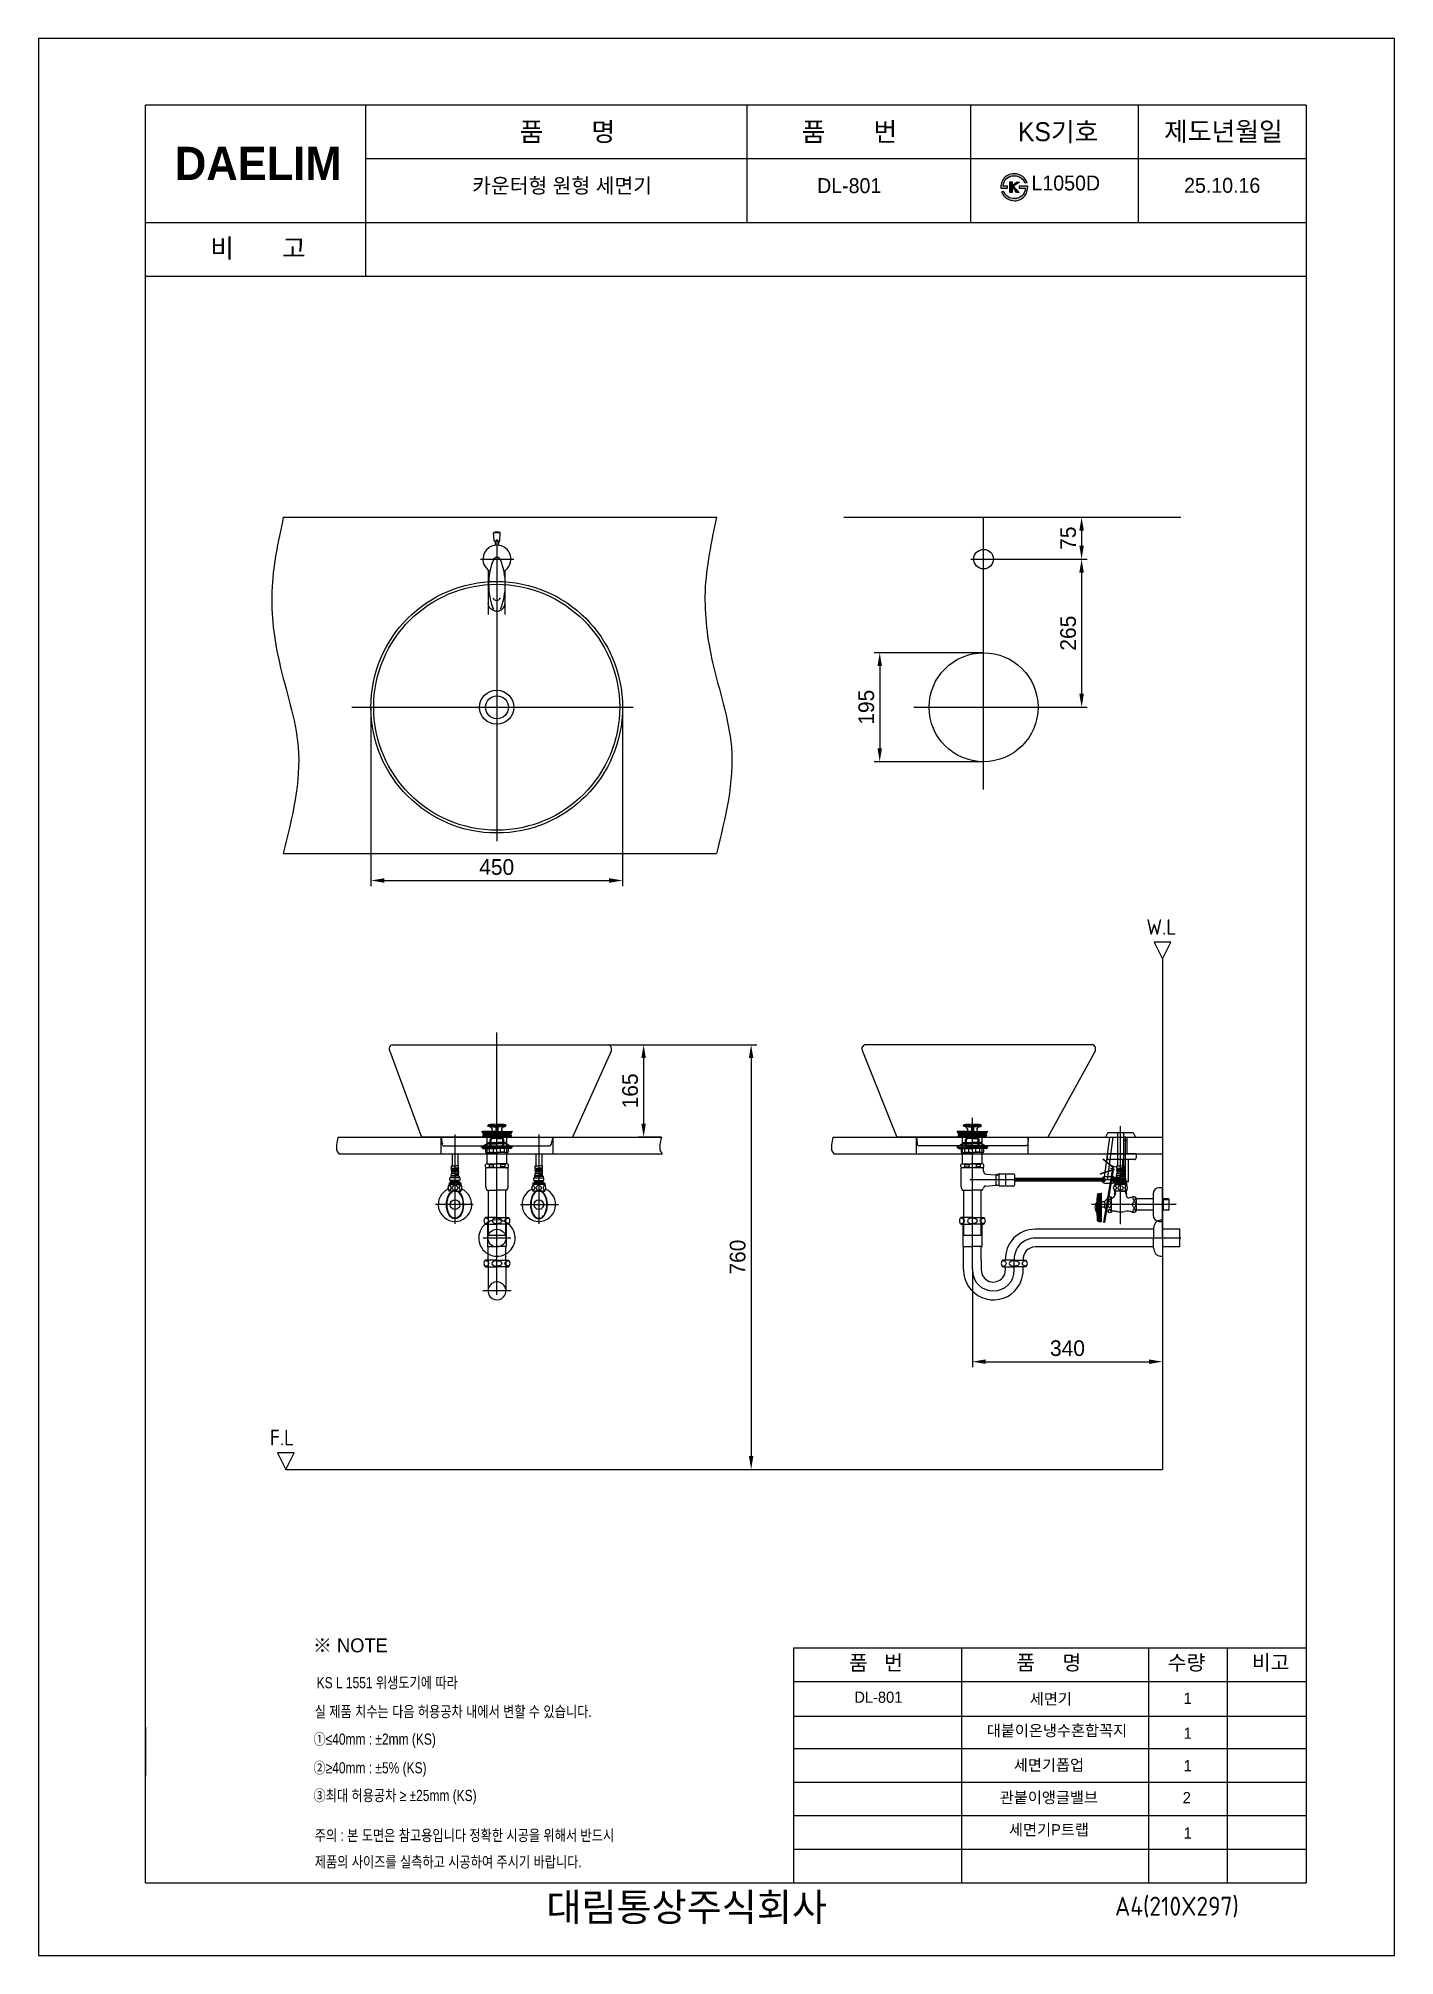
# Model space of a CAD drawing. Header units: millimetres. Extents: x 8965 to 11390, y -275 to 3156.
import ezdxf
from ezdxf.lldxf.tags import DXFTag

# ---------------------------------------------------------------- set-up
doc = ezdxf.new("R2010")
doc.units = ezdxf.units.MM
doc.header["$LTSCALE"] = 0.2
for name, color, linetype in [('1', 2, 'CENTER'), ('2', 2, 'HIDDEN'), ('3', 3, 'Continuous'), ('4', 4, 'Continuous'), ('5', 5, 'Continuous'), ('6', 6, 'Continuous'), ('7', 7, 'Continuous'), ('CENTER', 2, 'CENTER'), ('D', 2, 'Continuous'), ('DWG', 7, 'Continuous'), ('LAYER_02', 7, 'Continuous'), ('MAIN', 7, 'Continuous'), ('YA', 7, 'Continuous')]:
    doc.layers.add(name, color=color, linetype=linetype)
doc.layers.add('DIM', color=3, linetype='Continuous', lineweight=15)
doc.layers.add('LINE', color=7, linetype='Continuous', lineweight=25)
doc.styles.add('h', font='', dxfattribs={"height": 28})
doc.styles.add('MtXpl_', font='')
doc.styles.get("Standard").update_dxf_attribs({"font": 'ISOCP.SHX', "bigfont": 'WHGTXT.SHX'})
doc.styles.add('굴림', font='')
doc.styles.add('스타일1', font='txt.shx', dxfattribs={"bigfont": 'ghs.shx'})
doc.styles.get('h').set_extended_font_data('Haansoft Batang')
doc.styles.get('MtXpl_').set_extended_font_data('Gulim')
doc.styles.get('굴림').set_extended_font_data('援대┝')
tags = doc.linetypes.add('CENTER', pattern=[50.8, 31.75, -6.35, 6.35, -6.35]).pattern_tags.tags
tags[10:11] = [DXFTag(74, 4), DXFTag(75, 0), DXFTag(340, '0'), DXFTag(46, 1.0), DXFTag(50, 0.0), DXFTag(44, 0.0), DXFTag(45, 0.0)]
tags[8:9] = [DXFTag(74, 4), DXFTag(75, 0), DXFTag(340, '0'), DXFTag(46, 1.0), DXFTag(50, 0.0), DXFTag(44, 0.0), DXFTag(45, 0.0)]
tags[6:7] = [DXFTag(74, 4), DXFTag(75, 0), DXFTag(340, '0'), DXFTag(46, 1.0), DXFTag(50, 0.0), DXFTag(44, 0.0), DXFTag(45, 0.0)]
tags[4:5] = [DXFTag(74, 4), DXFTag(75, 0), DXFTag(340, '0'), DXFTag(46, 1.0), DXFTag(50, 0.0), DXFTag(44, 0.0), DXFTag(45, 0.0)]
tags = doc.linetypes.add('HIDDEN', pattern=[9.525, 6.35, -3.175]).pattern_tags.tags
tags[6:7] = [DXFTag(74, 4), DXFTag(75, 0), DXFTag(340, '0'), DXFTag(46, 1.0), DXFTag(50, 0.0), DXFTag(44, 0.0), DXFTag(45, 0.0)]
tags[4:5] = [DXFTag(74, 4), DXFTag(75, 0), DXFTag(340, '0'), DXFTag(46, 1.0), DXFTag(50, 0.0), DXFTag(44, 0.0), DXFTag(45, 0.0)]
doc.dimstyles.new('AM_ISO$0', dxfattribs={"dimtxt": 28, "dimasz": 24, "dimexe": 10, "dimexo": 0, "dimgap": 10, "dimtad": 1, "dimdec": 0, "dimdsep": 46, "dimtxsty": 'h', "dimcen": -5, "dimclrd": 256, "dimclre": 256, "dimclrt": 256, "dimadec": 0, "dimazin": 2, "dimtp": 0.1, "dimtm": 0.1, "dimtfac": 0.71, "dimtdec": 0, "dimtmove": 0, "dimatfit": 3, "dimfxl": 0, "dimlwd": -1, "dimlwe": -1, "dimarcsym": 0})

msp = doc.modelspace()

# ---------------------------------------------------------------- texts
at = {"color": 3, "style": '굴림', "width": 0.8}
for s, p in [('KS L 1551 위생도기에 따라', (9462.5, 203.6)), ('실 제품 치수는 다음 허용공차 내에서 변할 수 있습니다.', (9459.1, 151.9)), ('①≤40mm : ±2mm (KS)', (9456.8, 102.6)), ('②≥40mm : ±5%%% (KS)', (9456.8, 51.3)), ('③최대 허용공차 ≥ ±25mm (KS)', (9456.8, 1.8))]:
    msp.add_text(s, height=20, dxfattribs=at).set_placement(p)
at = {"color": 1, "style": '굴림', "width": 0.8}
for s, p in [('주의 : 본 도면은 참고용입니다 정확한 시공을 위해서 반드시', (9459.1, -69.6)), ('제품의 사이즈를 실측하고 시공하여 주시기 바랍니다.', (9459.1, -117))]:
    msp.add_text(s, height=20, dxfattribs=at).set_placement(p)
at = {"layer": '2', "style": 'MtXpl_'}
msp.add_text('※ NOTE', height=25, dxfattribs=at).set_placement((9455.7, 267.9))
at = {"layer": 'DIM', "color": 0, "attachment_point": 1, "style": '스타일1'}
for s, insert, char_height in [('{\\fGulim|b0|i0|c129|p50;품       명}', (9825.4, 3005.4), 33.819), ('{\\fGulim|b0|i0|c129|p50;품       번}', (10329.8, 3005.4), 33.819), ('{\\fGulim|b0|i0|c129|p50;KS기호}', (10716.6, 3005.4), 33.819), ('{\\fGulim|b0|i0|c129|p50;제도년월일}', (10978, 3006), 33.819), ('{\\fGulim|b0|i0|c129|p50;비       고}', (9272.2, 2797.1), 33.819), ('{\\fGulim|b0|i0|c129|p50;품   번}', (10414.7, 262.7), 26.746), ('{\\fGulim|b0|i0|c129|p50;품     명}', (10714, 262.9), 26.746), ('{\\fGulim|b0|i0|c129|p50;수량}', (10984.6, 262.8), 26.746), ('{\\fGulim|b0|i0|c129|p50;비고}', (11134.9, 263.1), 26.746), ('{\\fGulim|b0|i0|c129|p50;1\\P}', (11012.9, 195.7), 20), ('{\\fGulim|b0|i0|c129|p50;1\\P}', (11012.9, 133.2), 20), ('{\\fGulim|b0|i0|c129|p50;1\\P}', (11012.9, 75), 20), ('{\\fGulim|b0|i0|c129|p50;2\\P}', (11011.4, 18), 20), ('{\\fGulim|b0|i0|c129|p50;1\\P}', (11012.9, -45.5), 20)]:
    msp.add_mtext(s, dxfattribs=dict(at, insert=insert, char_height=char_height))
for s, insert, char_height, width in [('{\\fGulim|b0|i0|c129|p50; \\H0.79087x; 카운터형 원형 세면기}', (9718.6, 2905.4), 33.819, 702.697), ('{\\fGulim|b0|i0|c129|p50; \\H0.79087x; DL-801}', (10335.5, 2905.4), 33.819, 270.186), ('{\\fGulim|b0|i0|c129|p50;   \\H0.79087x;L1050D}', (10704.1, 2910.1), 33.819, 702.697), ('{\\fGulim|b0|i0|c129|p50; \\H0.79087x; 25.10.16}', (10991.8, 2905.9), 33.819, 270.186), ('{\\fGulim|b0|i0|c129|p50;DL-801}', (10424.1, 197.6), 20, 147), ('{\\fGulim|b0|i0|c129|p50;세면기}', (10737.9, 194.4), 20, 147), ('{\\fGulim|b0|i0|c129|p50;대붙이온냉수혼합꼭지}', (10660.9, 137.9), 20, 290), ('{\\fGulim|b0|i0|c129|p50;세면기폽업}', (10709.4, 76.2), 20, 315), ('{\\fGulim|b0|i0|c129|p50;관붙이앵글밸브}', (10684.1, 18.2), 20, 212), ('{\\fGulim|b0|i0|c129|p50;세면기P트랩}', (10700.6, -39.5), 20, 212), ('{\\fGulim|b0|i0|c129|p50;       대림통상주식회사\\P}', (9746.1, -163.1), 50, 1090)]:
    msp.add_mtext(s, dxfattribs=dict(at, insert=insert, char_height=char_height, width=width))
at = {"layer": 'LAYER_02', "color": 0}
for s, p in [('W.L', (10946.5, 1551.6)), ('F.L', (9378.8, 638.1))]:
    msp.add_text(s, height=27.99, dxfattribs=at).set_placement(p)
at = {"layer": 'YA', "color": 7}
msp.add_text('A4(210X297)', height=33.819, dxfattribs=at).set_placement((10890.2, -203.2))
at = {"layer": 'YA', "color": 7, "insert": (9209, 2961.5), "char_height": 59.437, "width": 290.871, "attachment_point": 1, "style": 'h'}
msp.add_mtext('{\\fHYGraphic-Medium|b1|i0|c129|p18;DAELIM}', dxfattribs=at)

# ---------------------------------------------------------------- blocks, each defined once
blk = doc.blocks.new('*D15')
at = {"layer": 'Defpoints', "color": 0}
for p in [(9814.5, 1355), (9407.5, 595), (10239.5, 595)]:
    blk.add_point(p, dxfattribs=at)
at = {"layer": 'LINE', "linetype": 'ByBlock'}
for p, q in [((9814.5, 1355), (10249.5, 1355)), ((10239.5, 1331), (10239.5, 619)), ((9407.5, 595), (10249.5, 595))]:
    blk.add_line(p, q, dxfattribs=at)
at = {"layer": 'LINE'}
for points in [[(10235.5, 1331), (10243.5, 1331), (10239.5, 1355)], [(10235.5, 619), (10243.5, 619), (10239.5, 595)]]:
    blk.add_solid(points, dxfattribs=at)
at = {"layer": 'LINE', "insert": (10215.5, 975), "char_height": 28, "attachment_point": 5, "rotation": 90, "style": 'h'}
blk.add_mtext('760', dxfattribs=at)
blk = doc.blocks.new('*D16')
at = {"layer": 'Defpoints', "color": 0}
for p in [(10655.2, 2056.3), (10469.5, 1861.3), (10655.2, 1861.3)]:
    blk.add_point(p, dxfattribs=at)
at = {"layer": 'LINE', "linetype": 'ByBlock'}
for p, q in [((10655.2, 2056.3), (10459.5, 2056.3)), ((10469.5, 2032.3), (10469.5, 1885.3)), ((10655.2, 1861.3), (10459.5, 1861.3))]:
    blk.add_line(p, q, dxfattribs=at)
at = {"layer": 'LINE'}
for points in [[(10465.5, 2032.3), (10473.5, 2032.3), (10469.5, 2056.3)], [(10465.5, 1885.3), (10473.5, 1885.3), (10469.5, 1861.3)]]:
    blk.add_solid(points, dxfattribs=at)
at = {"layer": 'LINE', "insert": (10445.5, 1958.8), "char_height": 28, "attachment_point": 5, "rotation": 90, "style": 'h'}
blk.add_mtext('195', dxfattribs=at)
blk = doc.blocks.new('*D17')
at = {"layer": 'Defpoints', "color": 0}
for p in [(9559.5, 1958.8), (10009.5, 1958.8), (10009.5, 1648.8)]:
    blk.add_point(p, dxfattribs=at)
at = {"layer": 'LINE', "linetype": 'ByBlock'}
for p, q in [((9559.5, 1958.8), (9559.5, 1638.8)), ((10009.5, 1958.8), (10009.5, 1638.8)), ((9583.5, 1648.8), (9985.5, 1648.8))]:
    blk.add_line(p, q, dxfattribs=at)
at = {"layer": 'LINE'}
for points in [[(9583.5, 1652.8), (9583.5, 1644.8), (9559.5, 1648.8)], [(9985.5, 1652.8), (9985.5, 1644.8), (10009.5, 1648.8)]]:
    blk.add_solid(points, dxfattribs=at)
at = {"layer": 'LINE', "insert": (9784.5, 1672.8), "char_height": 28, "attachment_point": 5, "style": 'h'}
blk.add_mtext('450', dxfattribs=at)
blk = doc.blocks.new('*D18')
at = {"layer": 'Defpoints', "color": 0}
for p in [(10655.2, 2298.8), (10655.2, 2223.8), (10830.5, 2223.8)]:
    blk.add_point(p, dxfattribs=at)
at = {"layer": 'LINE', "linetype": 'ByBlock'}
for p, q in [((10655.2, 2298.8), (10840.5, 2298.8)), ((10830.5, 2274.8), (10830.5, 2247.8)), ((10655.2, 2223.8), (10840.5, 2223.8))]:
    blk.add_line(p, q, dxfattribs=at)
at = {"layer": 'LINE'}
for points in [[(10826.5, 2274.8), (10834.5, 2274.8), (10830.5, 2298.8)], [(10826.5, 2247.8), (10834.5, 2247.8), (10830.5, 2223.8)]]:
    blk.add_solid(points, dxfattribs=at)
at = {"layer": 'LINE', "insert": (10806.5, 2261.3), "char_height": 28, "attachment_point": 5, "rotation": 90, "style": 'h'}
blk.add_mtext('75', dxfattribs=at)
blk = doc.blocks.new('*D19')
at = {"layer": 'Defpoints', "color": 0}
for p in [(10655.2, 2223.8), (10655.2, 1958.8), (10830.5, 1958.8)]:
    blk.add_point(p, dxfattribs=at)
at = {"layer": 'LINE', "linetype": 'ByBlock'}
for p, q in [((10655.2, 2223.8), (10840.5, 2223.8)), ((10830.5, 2199.8), (10830.5, 1982.8)), ((10655.2, 1958.8), (10840.5, 1958.8))]:
    blk.add_line(p, q, dxfattribs=at)
at = {"layer": 'LINE'}
for points in [[(10826.5, 2199.8), (10834.5, 2199.8), (10830.5, 2223.8)], [(10826.5, 1982.8), (10834.5, 1982.8), (10830.5, 1958.8)]]:
    blk.add_solid(points, dxfattribs=at)
at = {"layer": 'LINE', "insert": (10806.5, 2091.3), "char_height": 28, "attachment_point": 5, "rotation": 90, "style": 'h'}
blk.add_mtext('265', dxfattribs=at)
blk = doc.blocks.new('*D20')
at = {"layer": 'Defpoints', "color": 0}
for p in [(10032, 1355), (10047.2, 1189.8), (10079, 1189.8)]:
    blk.add_point(p, dxfattribs=at)
at = {"layer": 'LINE', "linetype": 'ByBlock'}
for p, q in [((10032, 1355), (10057.2, 1355)), ((10047.2, 1331), (10047.2, 1213.8)), ((10079, 1189.8), (10037.2, 1189.8))]:
    blk.add_line(p, q, dxfattribs=at)
at = {"layer": 'LINE'}
for points in [[(10043.2, 1331), (10051.2, 1331), (10047.2, 1355)], [(10043.2, 1213.8), (10051.2, 1213.8), (10047.2, 1189.8)]]:
    blk.add_solid(points, dxfattribs=at)
at = {"layer": 'LINE', "insert": (10023.2, 1272.4), "char_height": 28, "attachment_point": 5, "rotation": 90, "style": 'h'}
blk.add_mtext('165', dxfattribs=at)
blk = doc.blocks.new('*D21')
at = {"layer": 'Defpoints', "color": 0}
for p in [(10975.2, 1508.4), (10635.2, 952), (10975.2, 787.9)]:
    blk.add_point(p, dxfattribs=at)
at = {"layer": 'LINE', "linetype": 'ByBlock'}
for p, q in [((10975.2, 1508.4), (10975.2, 777.9)), ((10635.2, 952), (10635.2, 777.9)), ((10659.2, 787.9), (10951.2, 787.9))]:
    blk.add_line(p, q, dxfattribs=at)
at = {"layer": 'LINE'}
for points in [[(10659.2, 791.9), (10659.2, 783.9), (10635.2, 787.9)], [(10951.2, 791.9), (10951.2, 783.9), (10975.2, 787.9)]]:
    blk.add_solid(points, dxfattribs=at)
at = {"layer": 'LINE', "insert": (10805.2, 811.9), "char_height": 28, "attachment_point": 5, "style": 'h'}
blk.add_mtext('340', dxfattribs=at)

# ---------------------------------------------------------------- dimensions: what is measured, and where the dimension line sits
at = {"layer": 'LINE'}
for base, p1, p2, picture, middle in [((10830.5, 2223.8), (10655.2, 2298.8), (10655.2, 2223.8), '*D18', (10806.5, 2261.3)), ((10830.5, 1958.8), (10655.2, 2223.8), (10655.2, 1958.8), '*D19', (10806.5, 2091.3)), ((10469.5, 1861.3), (10655.2, 2056.3), (10655.2, 1861.3), '*D16', (10445.5, 1958.8)), ((10047.2, 1189.8), (10032, 1355), (10079, 1189.8), '*D20', (10023.2, 1272.4))]:
    dim = msp.add_linear_dim(base=base, p1=p1, p2=p2, angle=90, dimstyle='AM_ISO$0', dxfattribs=at)
    dim.commit()
    dim.dimension.update_dxf_attribs({"geometry": picture, "text_midpoint": middle})
for base, p1, p2, picture, middle in [((10009.5, 1648.8), (9559.5, 1958.8), (10009.5, 1958.8), '*D17', (9784.5, 1672.8)), ((10975.2, 787.9), (10635.2, 952), (10975.2, 1508.4), '*D21', (10805.2, 811.9))]:
    dim = msp.add_linear_dim(base=base, p1=p1, p2=p2, dimstyle='AM_ISO$0', dxfattribs=at)
    dim.commit()
    dim.dimension.update_dxf_attribs({"geometry": picture, "text_midpoint": middle})
dim = msp.add_linear_dim(base=(10239.5, 595), p1=(9814.5, 1355), p2=(9407.5, 595), angle=90, dimstyle='AM_ISO$0', dxfattribs=at)
dim.commit()
dim.dimension.update_dxf_attribs({"geometry": '*D15', "text_midpoint": (10239.5, 975), "dimtype": 160})

# ---------------------------------------------------------------- hatches: boundary and pattern name
at = {"layer": 'DIM'}
h = msp.add_hatch(color=0, dxfattribs=at)
h.dxf.hatch_style = 1
edge = h.paths.add_edge_path()
edge.add_spline(control_points=[(10696.2, 2904.5), (10699.9, 2907.9), (10704.5, 2909.6), (10710.1, 2909.6)], knot_values=[9, 9, 9, 9, 10, 10, 10, 10], degree=3, periodic=0)
edge.add_spline(control_points=[(10710.1, 2909.6), (10714.8, 2909.6), (10719, 2908.1), (10722.7, 2905.2)], knot_values=[8, 8, 8, 8, 9, 9, 9, 9], degree=3, periodic=0)
edge.add_spline(control_points=[(10722.7, 2905.2), (10725.6, 2902.8), (10727.5, 2900.2), (10728.5, 2897.4)], knot_values=[7, 7, 7, 7, 8, 8, 8, 8], degree=3, periodic=0)
edge.add_spline(control_points=[(10728.5, 2897.4), (10728.5, 2897.4), (10733.1, 2897.4), (10733.1, 2897.4)], knot_values=[6.00001, 6.00001, 6.00001, 6.00001, 7, 7, 7, 7], degree=3, periodic=0)
edge.add_spline(control_points=[(10733.1, 2897.4), (10731.3, 2901.9), (10728.7, 2905.5), (10725.3, 2908.2)], knot_values=[5, 5, 5, 5, 6, 6, 6, 6], degree=3, periodic=0)
edge.add_spline(control_points=[(10725.3, 2908.2), (10721.1, 2911.5), (10715.9, 2913.2), (10709.7, 2913.3)], knot_values=[4, 4, 4, 4, 5, 5, 5, 5], degree=3, periodic=0)
edge.add_spline(control_points=[(10709.7, 2913.3), (10705.7, 2913.3), (10702.2, 2912.5), (10698.9, 2911)], knot_values=[3, 3, 3, 3, 4, 4, 4, 4], degree=3, periodic=0)
edge.add_spline(control_points=[(10698.9, 2911), (10696, 2909.6), (10693.5, 2907.6), (10691.4, 2905.1)], knot_values=[2, 2, 2, 2, 3, 3, 3, 3], degree=3, periodic=0)
edge.add_spline(control_points=[(10691.4, 2905.1), (10689.4, 2902.7), (10687.9, 2900), (10687, 2896.8)], knot_values=[1, 1, 1, 1, 2, 2, 2, 2], degree=3, periodic=0)
edge.add_spline(control_points=[(10687, 2896.8), (10686.1, 2893.8), (10685.7, 2890.6), (10685.9, 2887.3)], knot_values=[0, 0, 0, 0, 1, 1, 1, 1], degree=3, periodic=0)
edge.add_spline(control_points=[(10685.9, 2887.3), (10685.9, 2887.3), (10685.9, 2887.3), (10685.9, 2887.3), (10685.9, 2887.3), (10697.8, 2887.3), (10697.8, 2887.3), (10697.8, 2887.3), (10697.8, 2890.8), (10697.8, 2890.8), (10697.8, 2890.8), (10690.1, 2890.8), (10690.1, 2890.8), (10690.4, 2896.5), (10692.4, 2901.1), (10696.2, 2904.5)], knot_values=[10, 10, 10, 10, 10.99996, 10.99996, 10.99996, 11.99996, 11.99996, 11.99996, 12.99996, 12.99996, 12.99996, 13.99996, 13.99996, 13.99996, 14.99996, 14.99996, 14.99996, 14.99996], degree=3, periodic=0)
h = msp.add_hatch(color=0, dxfattribs=at)
h.dxf.hatch_style = 1
edge = h.paths.add_edge_path()
edge.add_spline(control_points=[(10711.1, 2868.9), (10706.1, 2868.6), (10701.7, 2869.9), (10698.1, 2872.7)], knot_values=[8, 8, 8, 8, 9, 9, 9, 9], degree=3, periodic=0)
edge.add_spline(control_points=[(10698.1, 2872.7), (10695.6, 2874.7), (10693.5, 2877.4), (10691.7, 2880.8)], knot_values=[7, 7, 7, 7, 8, 8, 8, 8], degree=3, periodic=0)
edge.add_spline(control_points=[(10691.7, 2880.8), (10691.7, 2880.8), (10687.3, 2880.8), (10687.3, 2880.8)], knot_values=[6.00001, 6.00001, 6.00001, 6.00001, 7, 7, 7, 7], degree=3, periodic=0)
edge.add_spline(control_points=[(10687.3, 2880.8), (10689.4, 2875.6), (10692.6, 2871.6), (10696.9, 2868.8)], knot_values=[5, 5, 5, 5, 6, 6, 6, 6], degree=3, periodic=0)
edge.add_spline(control_points=[(10696.9, 2868.8), (10701, 2866.2), (10705.7, 2864.9), (10711.1, 2865)], knot_values=[4, 4, 4, 4, 5, 5, 5, 5], degree=3, periodic=0)
edge.add_spline(control_points=[(10711.1, 2865), (10714.4, 2865), (10717.5, 2865.6), (10720.4, 2867)], knot_values=[3, 3, 3, 3, 4, 4, 4, 4], degree=3, periodic=0)
edge.add_spline(control_points=[(10720.4, 2867), (10723.3, 2868.3), (10725.8, 2870.1), (10727.9, 2872.5)], knot_values=[2, 2, 2, 2, 3, 3, 3, 3], degree=3, periodic=0)
edge.add_spline(control_points=[(10727.9, 2872.5), (10730, 2874.9), (10731.6, 2877.6), (10732.7, 2880.7)], knot_values=[1, 1, 1, 1, 2, 2, 2, 2], degree=3, periodic=0)
edge.add_spline(control_points=[(10732.7, 2880.7), (10733.8, 2883.9), (10734.3, 2887.3), (10734.3, 2890.8)], knot_values=[0, 0, 0, 0, 1, 1, 1, 1], degree=3, periodic=0)
edge.add_spline(control_points=[(10734.3, 2890.8), (10734.3, 2890.8), (10734.3, 2890.8), (10734.3, 2890.8), (10734.3, 2890.8), (10718.9, 2890.8), (10718.9, 2890.8), (10718.9, 2890.8), (10718.9, 2887.3), (10718.9, 2887.3), (10718.9, 2887.3), (10730.1, 2887.3), (10730.1, 2887.3), (10729.6, 2881.3), (10727.2, 2876.6), (10723.1, 2873.2)], knot_values=[10, 10, 10, 10, 10.99996, 10.99996, 10.99996, 11.99996, 11.99996, 11.99996, 12.99996, 12.99996, 12.99996, 13.99996, 13.99996, 13.99996, 14.99996, 14.99996, 14.99996, 14.99996], degree=3, periodic=0)
edge.add_spline(control_points=[(10723.1, 2873.2), (10719.5, 2870.3), (10715.5, 2868.9), (10711.1, 2868.9)], knot_values=[9, 9, 9, 9, 10, 10, 10, 10], degree=3, periodic=0)
h = msp.add_hatch(color=0, dxfattribs=at)
h.dxf.hatch_style = 1
h.paths.add_polyline_path([(10706.6, 2891.9), (10706.6, 2898.6), (10702.2, 2898.6), (10702.2, 2879.7), (10706.6, 2879.7), (10706.6, 2886.4), (10708.7, 2888.3), (10714, 2879.7), (10719.1, 2879.7), (10708.7, 2891), (10719.6, 2898.4), (10713.8, 2898.4)])

# ---------------------------------------------------------------- linework, layer by layer
at = {"color": 0}
for centre, radius in [((9784.5, 1958.8), 30.5), ((9784.9, 1958.8), 20.5)]:
    msp.add_circle(centre, radius, dxfattribs=at)
at = {"layer": '1', "color": 0}
for p, q in [((9684.9, 1159.8), (9684.9, 1189.8)), ((9885.3, 1159.1), (9885.3, 1189.1)), ((10535.2, 1159.8), (10535.2, 1189.8)), ((10735.2, 1159.8), (10735.2, 1189.8)), ((9484.9, 595), (10084.9, 595))]:
    msp.add_line(p, q, dxfattribs=at)
for points in [[(9402.9, 2298.8), (9382.4, 2166.1), (9395.8, 2038.8), (9429.4, 1888), (9402.9, 1697.3)], [(10177.6, 2298.8), (10157.2, 2166.1), (10170.6, 2038.8), (10204.1, 1888), (10177.6, 1697.3)]]:
    msp.add_spline(points, degree=3, dxfattribs=at)
for points in [[(9500.8, 1189.8), (9499.2, 1185), (9498.2, 1177.2), (9497.1, 1165.8), (9500.9, 1162.1), (9502.3, 1159.8)], [(10079, 1189.8), (10077.5, 1185), (10076.5, 1177.2), (10075.4, 1165.8), (10079.2, 1162.1), (10080.5, 1159.8)], [(10386, 1189.8), (10384.5, 1185), (10383.5, 1177.2), (10382.4, 1165.8), (10386.2, 1162.1), (10387.5, 1159.8)]]:
    msp.add_open_spline(points, degree=3, knots=[0.795698, 0.795698, 0.795698, 0.795698, 2.200272, 3.16173, 4.111089, 4.111089, 4.111089, 4.111089], dxfattribs=at)
at = {"layer": '3', "color": 0}
for p, q in [((9769.9, 1208.6), (9768.7, 1210.7)), ((9768.8, 1210.5), (9784.9, 1210.5)), ((9784.9, 1208.6), (9769.9, 1208.6)), ((9772.4, 1208.4), (9783.2, 1207.7)), ((9776.7, 1203.7), (9773.9, 1207.5)), ((9774.6, 1200), (9776, 1200.8)), ((9784.9, 1208.6), (9783.2, 1207.7)), ((9783.2, 1207.7), (9783.2, 1200)), ((9784.4, 1208.3), (9784, 1201.9)), ((9784.2, 1200), (9784, 1201.9)), ((9784, 1201.9), (9784.9, 1201.9)), ((9801, 1210.5), (9784.9, 1210.5)), ((9784.9, 1208.6), (9799.9, 1208.6)), ((9784.9, 1208.6), (9786.7, 1207.7)), ((9785.9, 1201.9), (9784.9, 1201.9)), ((9785.5, 1208.3), (9785.9, 1201.9)), ((9785.7, 1200), (9785.9, 1201.9)), ((9797.4, 1208.4), (9786.7, 1207.7)), ((9786.7, 1207.7), (9786.7, 1200)), ((9793.2, 1203.7), (9795.9, 1207.5)), ((9795.3, 1200), (9793.8, 1200.8)), ((9799.9, 1208.6), (9801.2, 1210.7)), ((10620.2, 1208.6), (10618.9, 1210.7)), ((10619, 1210.5), (10635.2, 1210.5)), ((10635.2, 1208.6), (10620.2, 1208.6)), ((10622.7, 1208.4), (10633.4, 1207.7)), ((10626.9, 1203.7), (10624.2, 1207.5)), ((10624.8, 1200), (10626.2, 1200.8)), ((10635.2, 1208.6), (10633.4, 1207.7)), ((10633.4, 1207.7), (10633.4, 1200)), ((10634.6, 1208.3), (10634.2, 1201.9)), ((10634.2, 1201.9), (10635.2, 1201.9)), ((10634.4, 1200), (10634.2, 1201.9)), ((10651.3, 1210.5), (10635.2, 1210.5)), ((10635.2, 1208.6), (10650.2, 1208.6)), ((10635.2, 1208.6), (10636.9, 1207.7)), ((10636.1, 1201.9), (10635.2, 1201.9)), ((10635.7, 1208.3), (10636.1, 1201.9)), ((10635.9, 1200), (10636.1, 1201.9)), ((10647.6, 1208.4), (10636.9, 1207.7)), ((10636.9, 1207.7), (10636.9, 1200)), ((10643.4, 1203.7), (10646.1, 1207.5)), ((10645.5, 1200), (10644.1, 1200.8)), ((10650.2, 1208.6), (10651.4, 1210.7)), ((9767.4, 1177.9), (9757.4, 1171.9)), ((9757.4, 1171.9), (9784.9, 1171.9)), ((9757.4, 1170.9), (9757.4, 1171.9)), ((9767.4, 1170.9), (9757.4, 1170.9)), ((9757.9, 1199.6), (9757.9, 1199)), ((9757.9, 1199), (9784.9, 1199)), ((9757.9, 1199), (9760.1, 1197.5)), ((9767.6, 1200), (9758.3, 1200)), ((9759.2, 1170.9), (9759.2, 1169.6)), ((9759.6, 1197.3), (9759.6, 1196)), ((9759.6, 1193), (9759.6, 1191.7)), ((9759.7, 1169.1), (9764.7, 1169.1)), ((9765.9, 1197.5), (9759.8, 1197.5)), ((9784.9, 1191.5), (9759.8, 1191.5)), ((9784.9, 1195.5), (9760.1, 1195.5)), ((9784.9, 1193.5), (9760.1, 1193.5)), ((9764.7, 1169.1), (9784.9, 1169.1)), ((9764.7, 1169.1), (9764.7, 1162.9)), ((9765.9, 1197.5), (9784.9, 1197.5)), ((9767.4, 1160.9), (9767.4, 1191.5)), ((9768.1, 1180), (9767.4, 1181.2)), ((9767.4, 1180), (9784.9, 1180)), ((9767.4, 1177.9), (9784.9, 1177.9)), ((9802.4, 1170.9), (9767.4, 1170.9)), ((9784.9, 1200), (9767.6, 1200)), ((9768.1, 1177.9), (9768.1, 1180)), ((9771.5, 1162.9), (9771.5, 1169.1)), ((9772.6, 1175), (9772.6, 1185)), ((9774.3, 1175), (9774.3, 1185)), ((9784.9, 1187.5), (9775.1, 1187.5)), ((9784.9, 1172.5), (9775.1, 1172.5)), ((9778.9, 1162.9), (9778.9, 1169.1)), ((9784.9, 1200), (9802.2, 1200)), ((9811.9, 1199), (9784.9, 1199)), ((9803.9, 1197.5), (9784.9, 1197.5)), ((9784.9, 1195.5), (9809.7, 1195.5)), ((9784.9, 1193.5), (9809.7, 1193.5)), ((9784.9, 1191.5), (9810, 1191.5)), ((9784.9, 1187.5), (9794.8, 1187.5)), ((9802.4, 1180), (9784.9, 1180)), ((9802.4, 1177.9), (9784.9, 1177.9)), ((9784.9, 1172.5), (9794.8, 1172.5)), ((9812.4, 1171.9), (9784.9, 1171.9)), ((9805.1, 1169.1), (9784.9, 1169.1)), ((9791, 1162.9), (9791, 1169.1)), ((9795.5, 1175), (9795.5, 1185)), ((9797.3, 1175), (9797.3, 1185)), ((9798.4, 1162.9), (9798.4, 1169.1)), ((9801.7, 1180), (9802.4, 1181.2)), ((9801.7, 1177.9), (9801.7, 1180)), ((9802.2, 1200), (9811.5, 1200)), ((9802.4, 1160.9), (9802.4, 1191.5)), ((9802.4, 1177.9), (9812.4, 1171.9)), ((9802.4, 1170.9), (9812.4, 1170.9)), ((9803.9, 1197.5), (9810, 1197.5)), ((9805.1, 1169.1), (9805.1, 1162.9)), ((9810.1, 1169.1), (9805.1, 1169.1)), ((9811.9, 1199), (9809.8, 1197.5)), ((9810.2, 1197.3), (9810.2, 1196)), ((9810.2, 1193), (9810.2, 1191.7)), ((9810.6, 1170.9), (9810.6, 1169.6)), ((9811.9, 1199.6), (9811.9, 1199)), ((9812.4, 1170.9), (9812.4, 1171.9)), ((10617.7, 1177.9), (10607.7, 1171.9)), ((10607.7, 1170.9), (10607.7, 1171.9)), ((10607.7, 1171.9), (10635.2, 1171.9)), ((10617.7, 1170.9), (10607.7, 1170.9)), ((10608.2, 1199.6), (10608.2, 1199)), ((10608.2, 1199), (10610.3, 1197.5)), ((10608.2, 1199), (10635.2, 1199)), ((10617.9, 1200), (10608.6, 1200)), ((10609.5, 1170.9), (10609.5, 1169.6)), ((10609.9, 1197.3), (10609.9, 1196)), ((10609.9, 1193), (10609.9, 1191.7)), ((10610, 1169.1), (10615, 1169.1)), ((10616.2, 1197.5), (10610.1, 1197.5)), ((10635.2, 1191.5), (10610.1, 1191.5)), ((10635.2, 1195.5), (10610.4, 1195.5)), ((10635.2, 1193.5), (10610.4, 1193.5)), ((10615, 1169.1), (10615, 1162.9)), ((10615, 1169.1), (10635.2, 1169.1)), ((10616.2, 1197.5), (10635.2, 1197.5)), ((10617.7, 1160.9), (10617.7, 1191.5)), ((10618.4, 1180), (10617.7, 1181.2)), ((10617.7, 1180), (10635.2, 1180)), ((10617.7, 1177.9), (10635.2, 1177.9)), ((10652.7, 1170.9), (10617.7, 1170.9)), ((10635.2, 1200), (10617.9, 1200)), ((10618.4, 1177.9), (10618.4, 1180)), ((10621.7, 1162.9), (10621.7, 1169.1)), ((10622.8, 1175), (10622.8, 1185)), ((10624.5, 1175), (10624.5, 1185)), ((10635.2, 1187.5), (10625.3, 1187.5)), ((10635.2, 1172.5), (10625.3, 1172.5)), ((10635.2, 1171.9), (10626.8, 1171.9)), ((10629.1, 1162.9), (10629.1, 1169.1)), ((10635.2, 1200), (10652.5, 1200)), ((10662.2, 1199), (10635.2, 1199)), ((10654.2, 1197.5), (10635.2, 1197.5)), ((10635.2, 1195.5), (10660, 1195.5)), ((10635.2, 1193.5), (10660, 1193.5)), ((10635.2, 1191.5), (10660.3, 1191.5)), ((10635.2, 1187.5), (10645, 1187.5)), ((10652.7, 1180), (10635.2, 1180)), ((10652.7, 1177.9), (10635.2, 1177.9)), ((10635.2, 1172.5), (10645, 1172.5)), ((10662.7, 1171.9), (10635.2, 1171.9)), ((10655.3, 1169.1), (10635.2, 1169.1)), ((10641.2, 1162.9), (10641.2, 1169.1)), ((10645.8, 1175), (10645.8, 1185)), ((10647.5, 1175), (10647.5, 1185)), ((10648.6, 1162.9), (10648.6, 1169.1)), ((10652, 1180), (10652.7, 1181.2)), ((10652, 1177.9), (10652, 1180)), ((10652.5, 1200), (10661.8, 1200)), ((10652.7, 1160.9), (10652.7, 1191.5)), ((10652.7, 1177.9), (10662.7, 1171.9)), ((10652.7, 1170.9), (10662.7, 1170.9)), ((10654.2, 1197.5), (10660.3, 1197.5)), ((10660.3, 1169.1), (10655.3, 1169.1)), ((10655.3, 1169.1), (10655.3, 1162.9)), ((10662.2, 1199), (10660, 1197.5)), ((10660.5, 1197.3), (10660.5, 1196)), ((10660.5, 1193), (10660.5, 1191.7)), ((10660.8, 1170.9), (10660.8, 1169.6)), ((10662.2, 1199.6), (10662.2, 1199)), ((10662.7, 1170.9), (10662.7, 1171.9)), ((9764.2, 1136.4), (9764.2, 1140.5)), ((9765.7, 1162.4), (9764.7, 1162.9)), ((9764.9, 1101.4), (9764.9, 1134)), ((9765.7, 1162.4), (9767.1, 1162.4)), ((9784.9, 1135), (9765.9, 1135)), ((9767.1, 1162.4), (9784.9, 1162.4)), ((9767.4, 1141.9), (9767.4, 1162.4)), ((9767.6, 1142), (9784.7, 1142)), ((9771, 1140.5), (9771, 1136.4)), ((9771, 1140.5), (9778.4, 1140.5)), ((9771, 1136.4), (9778.4, 1136.4)), ((9771.5, 1162.9), (9778.9, 1162.9)), ((9778.4, 1140.5), (9778.4, 1136.4)), ((9802.7, 1162.4), (9784.9, 1162.4)), ((9802.3, 1135), (9784.9, 1135)), ((9802.3, 1142), (9785.2, 1142)), ((9798.4, 1162.9), (9791, 1162.9)), ((9791.5, 1140.5), (9791.5, 1136.4)), ((9798.9, 1140.5), (9791.5, 1140.5)), ((9798.9, 1136.4), (9791.5, 1136.4)), ((9798.9, 1140.5), (9798.9, 1136.4)), ((9801.7, 1135), (9802.3, 1135)), ((9802.3, 1135), (9802.7, 1135)), ((9802.4, 1141.9), (9802.4, 1162.4)), ((9803.9, 1135), (9802.4, 1135)), ((9804.1, 1162.4), (9802.7, 1162.4)), ((9804.1, 1162.4), (9805.1, 1162.9)), ((9804.9, 1128.6), (9804.9, 1134)), ((9804.9, 1101.4), (9804.9, 1134)), ((9805.7, 1136.4), (9805.7, 1140.5)), ((10614.4, 1136.4), (10614.4, 1140.5)), ((10616, 1162.4), (10615, 1162.9)), ((10615.2, 1101.4), (10615.2, 1134)), ((10616, 1162.4), (10617.4, 1162.4)), ((10635.2, 1135), (10616.2, 1135)), ((10617.4, 1162.4), (10635.2, 1162.4)), ((10617.7, 1141.9), (10617.7, 1162.4)), ((10617.8, 1142), (10634.9, 1142)), ((10621.2, 1140.5), (10621.2, 1136.4)), ((10621.2, 1140.5), (10628.6, 1140.5)), ((10621.2, 1136.4), (10628.6, 1136.4)), ((10621.7, 1162.9), (10629.1, 1162.9)), ((10628.6, 1140.5), (10628.6, 1136.4)), ((10652.9, 1162.4), (10635.2, 1162.4)), ((10652.5, 1135), (10635.2, 1135)), ((10652.5, 1142), (10635.4, 1142)), ((10648.6, 1162.9), (10641.2, 1162.9)), ((10649.1, 1140.5), (10641.7, 1140.5)), ((10641.7, 1140.5), (10641.7, 1136.4)), ((10649.1, 1136.4), (10641.7, 1136.4)), ((10649.1, 1140.5), (10649.1, 1136.4)), ((10652, 1135), (10652.5, 1135)), ((10652.5, 1135), (10652.9, 1135)), ((10652.7, 1141.9), (10652.7, 1162.4)), ((10654.2, 1135), (10652.7, 1135)), ((10654.3, 1162.4), (10652.9, 1162.4)), ((10654.3, 1162.4), (10655.3, 1162.9)), ((10655.2, 1128.6), (10655.2, 1134)), ((10655.9, 1136.4), (10655.9, 1140.5)), ((10909.9, 1113.1), (10630.6, 1113.1)), ((10659, 1102.2), (10675.7, 1104)), ((10659.6, 1123.6), (10675.7, 1121.9)), ((10677.7, 1122.2), (10682.8, 1122.2)), ((10677.8, 1103.7), (10677.8, 1122.2)), ((10677.8, 1103.7), (10682.8, 1103.7)), ((10679.2, 1123), (10679.2, 1122.2)), ((10682.8, 1123), (10679.2, 1123)), ((10679.2, 1103), (10679.2, 1103.8)), ((10682.8, 1103), (10679.2, 1103)), ((10682.8, 1122.2), (10682.8, 1123.2)), ((10682.8, 1102.8), (10682.8, 1122.2)), ((10683.6, 1124), (10708.8, 1124)), ((10708.8, 1102), (10683.6, 1102)), ((10695.2, 1104.4), (10695.2, 1121.9)), ((10710.3, 1122.5), (10710.3, 1116.7)), ((10710.3, 1116.7), (10710.3, 1103.5)), ((10871.8, 1115.6), (10710.3, 1115.6)), ((10871.7, 1110.6), (10710.3, 1110.6)), ((10882.8, 1118.9), (10871.7, 1118.9)), ((10871.7, 1107.4), (10883, 1107.4)), ((10886.1, 1118.9), (10882.8, 1118.9)), ((10883, 1107.4), (10886, 1107.4)), ((10909.4, 1115.6), (10886, 1115.6)), ((10909.4, 1110.6), (10886, 1110.6)), ((10909.9, 1115.1), (10909.4, 1115.6)), ((10909.4, 1110.6), (10909.4, 1115.6)), ((10909.9, 1111.1), (10909.9, 1115.1)), ((9766.9, 1095), (9784.9, 1095)), ((9769.1, 1095), (9769.1, 1014)), ((9802.9, 1095), (9784.9, 1095)), ((9800.8, 1014), (9800.8, 1095)), ((10617.2, 1095), (10635.2, 1095)), ((10619.3, 1095), (10619.3, 1014)), ((10653.2, 1095), (10635.2, 1095)), ((10651, 1014), (10651, 1095)), ((9769.1, 1014), (9800.8, 1014)), ((9800.8, 1014), (9800.1, 1014)), ((10619.3, 1014), (10651, 1014)), ((10651, 1014), (10650.3, 1014))]:
    msp.add_line(p, q, dxfattribs=at)
for points in [[(10870.4, 1115.7, -0.044238), (10870.6, 1116, -0.189273), (10871.1, 1116.1, -0.189273), (10871.5, 1116, -0.101059), (10872, 1115.3, -0.059302), (10872.3, 1114.4, -0.045722), (10872.4, 1113.2, -0.045722)], [(10872.4, 1113.2, -0.045722), (10872.3, 1112, -0.059302), (10872, 1111.1, -0.101059), (10871.5, 1110.4, -0.189273), (10871.1, 1110.2, -0.189273), (10870.6, 1110.4, -0.044238), (10870.4, 1110.7, -0.059302)], [(10887.4, 1115.7, 0.044238), (10887.1, 1115.9, 0.189273), (10886.7, 1116.1, 0.189273), (10886.3, 1116, 0.101059), (10885.8, 1115.3, 0.059302), (10885.5, 1114.4, 0.045722), (10885.4, 1113.2, 0.045722)], [(10885.4, 1113.2, 0.045722), (10885.5, 1112, 0.059302), (10885.8, 1111.1, 0.101059), (10886.3, 1110.4, 0.189273), (10886.7, 1110.2, 0.189273), (10887.1, 1110.4, 0.044238), (10887.4, 1110.7, 0.059302)]]:
    msp.add_lwpolyline(points, format="xyb", dxfattribs=at)
for centre, radius, start, end in [((9769.8, 1210.5), 1.1, 97.3204, 169.4262), ((9784.9, 1092.6), 120, 90, 97.3204), ((9772.3, 1206.4), 2, 35.2023, 86.2618), ((9775, 1202.5), 2, 300, 35.2023), ((9784.9, 1092.6), 120, 82.6796, 90), ((9794.8, 1202.5), 2, 144.7977, 240), ((9797.6, 1206.4), 2, 93.7382, 144.7977), ((9800.1, 1210.5), 1.1, 10.5738, 82.6796), ((10620, 1210.5), 1.1, 97.3204, 169.4262), ((10635.2, 1092.6), 120, 90, 97.3204), ((10622.5, 1206.4), 2, 35.2023, 86.2618), ((10625.2, 1202.5), 2, 300, 35.2023), ((10635.2, 1092.6), 120, 82.6796, 90), ((10645.1, 1202.5), 2, 144.7977, 240), ((10647.8, 1206.4), 2, 93.7382, 144.7977), ((10650.3, 1210.5), 1.1, 10.5738, 82.6796), ((9758.3, 1199.6), 0.4, 90, 180), ((9759.7, 1169.6), 0.5, 180, 270), ((9759.8, 1197.3), 0.2, 90, 180), ((9760.1, 1196), 0.5, 180, 270), ((9760.1, 1193), 0.5, 90, 180), ((9759.8, 1191.7), 0.2, 180, 270), ((9763.4, 1194.5), 1, 270, 90), ((9775.1, 1185), 2.5, 90, 180), ((9775.1, 1175), 2.5, 180, 270), ((9776.8, 1185), 2.5, 90, 180), ((9776.8, 1175), 2.5, 180, 270), ((9793, 1185), 2.5, 0, 90), ((9793, 1175), 2.5, 270, 0), ((9794.8, 1185), 2.5, 0, 90), ((9794.8, 1175), 2.5, 270, 0), ((9806.4, 1194.5), 1, 90, 270), ((9809.7, 1196), 0.5, 270, 0), ((9809.7, 1193), 0.5, 0, 90), ((9810, 1197.3), 0.2, 0, 90), ((9810, 1191.7), 0.2, 270, 0), ((9810.1, 1169.6), 0.5, 270, 0), ((9811.5, 1199.6), 0.4, 0, 90), ((10608.6, 1199.6), 0.4, 90, 180), ((10610, 1169.6), 0.5, 180, 270), ((10610.1, 1197.3), 0.2, 90, 180), ((10610.4, 1196), 0.5, 180, 270), ((10610.4, 1193), 0.5, 90, 180), ((10610.1, 1191.7), 0.2, 180, 270), ((10613.7, 1194.5), 1, 270, 90), ((10625.3, 1185), 2.5, 90, 180), ((10625.3, 1175), 2.5, 180, 270), ((10627, 1185), 2.5, 90, 180), ((10627, 1175), 2.5, 180, 270), ((10643.3, 1185), 2.5, 0, 90), ((10643.3, 1175), 2.5, 270, 0), ((10645, 1185), 2.5, 0, 90), ((10645, 1175), 2.5, 270, 0), ((10656.7, 1194.5), 1, 90, 270), ((10660, 1196), 0.5, 270, 0), ((10660, 1193), 0.5, 0, 90), ((10660.3, 1197.3), 0.2, 0, 90), ((10660.3, 1191.7), 0.2, 270, 0), ((10660.3, 1169.6), 0.5, 270, 0), ((10661.8, 1199.6), 0.4, 0, 90), ((9767.6, 1137.2), 4.7, 43.9409, 136.0591), ((9767.6, 1139.7), 4.7, 223.9409, 316.0591), ((9768.1, 1172.5), 10.2, 250.5679, 289.4321), ((9765.9, 1134), 1, 90, 180), ((9784.5, 1128.3), 13.6, 89.0643, 116.6472), ((9784.5, 1148.6), 13.6, 243.3528, 270.9357), ((9784.7, 1191.8), 29.5, 258.5956, 270.3737), ((9785.1, 1191.8), 29.5, 269.6263, 281.4044), ((9785.4, 1128.3), 13.6, 63.3528, 90.9357), ((9785.4, 1148.6), 13.6, 269.0643, 296.6472), ((9801.7, 1172.5), 10.2, 250.5679, 289.4321), ((9802.3, 1137.2), 4.7, 43.9409, 136.0591), ((9802.3, 1139.7), 4.7, 223.9409, 316.0591), ((9803.9, 1134), 1, 0, 90), ((10617.8, 1137.2), 4.7, 43.9409, 136.0591), ((10617.8, 1139.7), 4.7, 223.9409, 316.0591), ((10618.4, 1172.5), 10.2, 250.5679, 289.4321), ((10616.2, 1134), 1, 90, 180), ((10634.7, 1128.3), 13.6, 89.0643, 116.6472), ((10634.7, 1148.6), 13.6, 243.3528, 270.9357), ((10635, 1191.8), 29.5, 258.5956, 270.3737), ((10635.3, 1191.8), 29.5, 269.6263, 281.4044), ((10635.6, 1128.3), 13.6, 63.3528, 90.9357), ((10635.6, 1148.6), 13.6, 269.0643, 296.6472), ((10652, 1172.5), 10.2, 250.5679, 289.4321), ((10652.5, 1137.2), 4.7, 43.9409, 136.0591), ((10652.5, 1139.7), 4.7, 223.9409, 316.0591), ((10654.2, 1134), 1, 0, 90), ((9777.9, 1101.9), 13, 182.42, 212.3), ((9791.9, 1101.9), 13, 327.7, 357.58), ((10628.1, 1101.9), 13, 182.42, 212.3), ((10642.2, 1101.9), 13, 327.7, 345.0405), ((10659.6, 1097.3), 5, 96.1155, 165.0405), ((10660.2, 1128.6), 5, 180, 263.8845), ((10676.1, 1126.9), 5, 265.3322, 308.1927), ((10676.1, 1099), 5, 51.8073, 94.6678), ((10683.6, 1123.2), 0.8, 90, 180), ((10683.6, 1102.8), 0.8, 180, 270), ((10708.8, 1122.5), 1.5, 0, 90), ((10708.8, 1103.5), 1.5, 270, 0), ((10871.7, 1113.9), 5, 89.9121, 159.4247), ((10871.7, 1112.4), 5, 200.3994, 269.9121), ((10886.1, 1112.4), 5, 269.9121, 339.4247), ((10886.1, 1113.9), 5, 20.3994, 89.9121)]:
    msp.add_arc(centre, radius, start, end, dxfattribs=at)
at = {"layer": '4', "color": 0}
for p, q in [((9768.7, 1046), (9764.4, 1046)), ((9764.8, 1034), (9764.4, 1034)), ((9764.8, 1034), (9784.9, 1034)), ((9768.1, 1034), (9768.1, 994.2)), ((9784.9, 1046), (9768.7, 1046)), ((9784.9, 1046), (9801.2, 1046)), ((9805.1, 1034), (9784.9, 1034)), ((9801.2, 1046), (9805.5, 1046)), ((9801.7, 1034), (9801.7, 994.2)), ((9805.1, 1034), (9805.5, 1034)), ((10618.9, 1046), (10614.6, 1046)), ((10618.9, 1046), (10614.6, 1046)), ((10615, 1034), (10614.6, 1034)), ((10615, 1034), (10635.2, 1034)), ((10618.4, 1034), (10618.4, 994.2)), ((10635.2, 1046), (10618.9, 1046)), ((10635.2, 1046), (10618.9, 1046)), ((10635.2, 1046), (10651.4, 1046)), ((10635.2, 1046), (10651.4, 1046)), ((10655.3, 1034), (10635.2, 1034)), ((10651.4, 1046), (10655.7, 1046)), ((10651.4, 1046), (10655.7, 1046)), ((10652, 1034), (10652, 994.2)), ((10655.3, 1034), (10655.7, 1034)), ((10975.2, 1009), (10975.2, 1041.5)), ((9809.7, 1009), (9760.2, 1009)), ((10959.2, 1024.8), (10747.4, 1024.8)), ((11008.2, 1009), (10747.4, 1009)), ((10959.2, 1026.4), (10959.2, 1009)), ((10959.2, 991.6), (10959.2, 1009)), ((11006.2, 1024.8), (10975.2, 1024.8)), ((10975.2, 1009), (10975.2, 976.5)), ((11006.2, 993.1), (11006.2, 1024.8)), ((9769.1, 969.7), (9764.3, 969.7)), ((9768.1, 994.2), (9784.9, 994.2)), ((9769.1, 969.4), (9769.1, 992.6)), ((9784.9, 969.7), (9769.1, 969.7)), ((9769.1, 969.4), (9769.1, 914.5)), ((9801.7, 994.2), (9784.9, 994.2)), ((9785, 969.7), (9784.9, 969.7)), ((9784.9, 969.7), (9784.9, 969.7)), ((9785, 969.7), (9800.8, 969.7)), ((9800.8, 969.4), (9800.8, 992.6)), ((9800.8, 969.7), (9805.6, 969.7)), ((9800.8, 969.4), (9800.8, 914.5)), ((10618.4, 994.2), (10635.2, 994.2)), ((10619.3, 952), (10619.3, 992.5)), ((10652, 994.2), (10635.2, 994.2)), ((10651, 969.4), (10651, 992.5)), ((10651, 969.4), (10651, 952)), ((10693.8, 969.7), (10689.5, 969.7)), ((10710.1, 969.7), (10693.8, 969.7)), ((10710.1, 969.7), (10710.2, 969.7)), ((10710.2, 952), (10710.2, 970.6)), ((10710.2, 969.7), (10726.5, 969.7)), ((10710.2, 969.7), (10710.2, 969.7)), ((10726.5, 969.7), (10730.8, 969.7)), ((10959.2, 993.1), (10747.4, 993.1)), ((11006.2, 993.1), (10975.2, 993.1)), ((9764.3, 957.7), (9769.1, 957.7)), ((9769.1, 957.7), (9784.9, 957.7)), ((9800.8, 957.7), (9785, 957.7)), ((9800.8, 957.7), (9805.6, 957.7)), ((10689.9, 957.7), (10710.1, 957.7)), ((10693.4, 957.7), (10693.4, 957)), ((10694.3, 952), (10694.3, 955.4)), ((10730.4, 957.7), (10710.2, 957.7)), ((10726, 952), (10726, 957.7)), ((9810.1, 914.5), (9759.8, 914.5))]:
    msp.add_line(p, q, dxfattribs=at)
for points in [[(9770.7, 1040, 0.155217), (9770.1, 1041.9, 0.106747), (9768.1, 1043.7, 0.073043), (9765.3, 1044.9, 0.028511), (9763.6, 1045.2, 0.059523)], [(9763.6, 1034.8, 0.028511), (9765.3, 1035.1, 0.073043), (9768.1, 1036.2, 0.106747), (9770.1, 1038.1, 0.155217), (9770.7, 1040, 0.155217)], [(9776.7, 1041.7, 0.32729), (9776.7, 1038.3, 0.106373), (9778.7, 1036.5, 0.071219), (9781.4, 1035.4, 0.057537), (9784.9, 1035, 0.057537)], [(9784.9, 1045, 0.057537), (9781.4, 1044.6, 0.071219), (9778.7, 1043.5, 0.106373), (9776.7, 1041.7, 0.159483)], [(9784.9, 1045, -0.057537), (9788.5, 1044.6, -0.071219), (9791.2, 1043.5, -0.106373), (9793.2, 1041.7, -0.159483)], [(9793.2, 1041.7, -0.32729), (9793.2, 1038.3, -0.106373), (9791.2, 1036.5, -0.071219), (9788.5, 1035.4, -0.057537), (9784.9, 1035, -0.057537)], [(9799.1, 1040, -0.155217), (9799.7, 1041.9, -0.106747), (9801.8, 1043.7, -0.073043), (9804.6, 1044.9, -0.028511), (9806.3, 1045.2, -0.059523)], [(9806.3, 1034.8, -0.028511), (9804.6, 1035.1, -0.073043), (9801.8, 1036.2, -0.106747), (9799.7, 1038.1, -0.155217), (9799.1, 1040, -0.155217)], [(10621, 1040, 0.155217), (10620.4, 1041.8, 0.106747), (10618.3, 1043.7, 0.073043), (10615.5, 1044.8, 0.028511), (10613.8, 1045.1, 0.059523)], [(10613.8, 1034.8, 0.028511), (10615.5, 1035.1, 0.073043), (10618.3, 1036.2, 0.106747), (10620.4, 1038.1, 0.155217), (10621, 1040, 0.155217)], [(10626.9, 1041.7, 0.32729), (10626.9, 1038.2, 0.106373), (10628.9, 1036.4, 0.071219), (10631.6, 1035.4, 0.057537), (10635.2, 1035, 0.057537)], [(10635.2, 1045, 0.057537), (10631.6, 1044.5, 0.071219), (10628.9, 1043.5, 0.106373), (10626.9, 1041.7, 0.159483)], [(10635.2, 1045, 0.057537), (10631.6, 1044.5, 0.071219), (10628.9, 1043.5, 0.106373), (10626.9, 1041.7, 0.159483)], [(10635.2, 1045, -0.057537), (10638.7, 1044.5, -0.071219), (10641.4, 1043.5, -0.106373), (10643.4, 1041.7, -0.159483)], [(10635.2, 1045, -0.057537), (10638.7, 1044.5, -0.071219), (10641.4, 1043.5, -0.106373), (10643.4, 1041.7, -0.159483)], [(10643.4, 1041.7, -0.32729), (10643.4, 1038.2, -0.106373), (10641.4, 1036.4, -0.071219), (10638.7, 1035.4, -0.057537), (10635.2, 1035, -0.057537)], [(10649.4, 1040, -0.155217), (10649.9, 1041.8, -0.106747), (10652, 1043.7, -0.073043), (10654.8, 1044.8, -0.028511), (10656.5, 1045.1, -0.059523)], [(10656.5, 1034.8, -0.028511), (10654.8, 1035.1, -0.073043), (10652, 1036.2, -0.106747), (10649.9, 1038.1, -0.155217), (10649.4, 1040, -0.155217)], [(9769.1, 966.7, 0.049056), (9768, 967.4, 0.073043), (9765.2, 968.6, 0.028511), (9763.5, 968.9)], [(9763.5, 958.5, 0.028511), (9765.2, 958.8, 0.073043), (9768, 959.9, 0.049056), (9769.1, 960.7, 0.049056)], [(9770.7, 963.7, 0.155217), (9770.1, 965.6, 0.054411), (9769.1, 966.6, 0.054411)], [(9769.1, 960.8, 0.054321), (9770.1, 961.8, 0.155217), (9770.7, 963.7)], [(9776.6, 965.4, 0.32729), (9776.6, 962, 0.106373), (9778.6, 960.2, 0.071219), (9781.3, 959.1, 0.057537), (9784.9, 958.7, 0.057537)], [(9784.9, 968.7, 0.05879), (9781.3, 968.3, 0.071219), (9778.6, 967.2, 0.106373), (9776.6, 965.4, 0.159483)], [(9784.9, 968.7, -0.05879), (9788.6, 968.3, -0.071219), (9791.3, 967.2, -0.106373), (9793.3, 965.4, -0.159483)], [(9793.3, 965.4, -0.32729), (9793.3, 962, -0.106373), (9791.3, 960.2, -0.071219), (9788.6, 959.1, -0.057537), (9785, 958.7, -0.057537)], [(9799.2, 963.7, -0.155217), (9799.8, 965.6, -0.05495), (9800.8, 966.6, -0.05495)], [(9800.8, 960.8, -0.054539), (9799.8, 961.8, -0.155217), (9799.2, 963.7)], [(9800.8, 966.7, -0.049056), (9801.9, 967.4, -0.073043), (9804.6, 968.6, -0.028511), (9806.4, 968.9)], [(9806.4, 958.5, -0.028511), (9804.6, 958.8, -0.073043), (9801.9, 959.9, -0.049056), (9800.8, 960.7, -0.049056)], [(10695.9, 963.7, 0.155217), (10695.3, 965.5, 0.106747), (10693.2, 967.4, 0.073043), (10690.5, 968.5, 0.028511), (10688.7, 968.8, 0.059523)], [(10688.7, 958.5, 0.028511), (10690.5, 958.8, 0.073043), (10693.2, 959.9, 0.106747), (10695.3, 961.8, 0.155217), (10695.9, 963.7, 0.155217)], [(10701.8, 965.4, 0.32729), (10701.8, 961.9, 0.106373), (10703.8, 960.1, 0.071219), (10706.5, 959.1, 0.057537), (10710.1, 958.7, 0.057537)], [(10710.2, 968.7, 0.05879), (10706.5, 968.2, 0.071219), (10703.8, 967.2, 0.106373), (10701.8, 965.4, 0.159483)], [(10710.2, 968.7, -0.05879), (10713.8, 968.2, -0.071219), (10716.5, 967.2, -0.106373), (10718.5, 965.4, -0.159483)], [(10718.5, 965.4, -0.32729), (10718.5, 961.9, -0.106373), (10716.5, 960.1, -0.071219), (10713.8, 959.1, -0.057537), (10710.2, 958.7, -0.057537)], [(10724.4, 963.7, -0.155217), (10725, 965.5, -0.106747), (10727.1, 967.4, -0.073043), (10729.9, 968.5, -0.028511), (10731.6, 968.8, -0.059523)], [(10731.6, 958.5, -0.028511), (10729.9, 958.8, -0.073043), (10727.1, 959.9, -0.106747), (10725, 961.8, -0.155217), (10724.4, 963.7, -0.155217)]]:
    msp.add_lwpolyline(points, format="xyb", dxfattribs=at)
msp.add_circle((9784.9, 1009), 16, dxfattribs=at)
for centre, radius, start, end in [((9784.9, 1009), 32.5, 129.4471, 240.7605), ((9769.7, 1040), 8, 131.4096, 228.5904), ((9784.9, 1009), 32.5, 50.5529, 129.4471), ((9784.9, 1009), 32.5, 299.2395, 50.5529), ((9800.2, 1040), 8, 311.4096, 48.5904), ((10619.9, 1040), 8, 131.4096, 228.5904), ((10650.4, 1040), 8, 311.4096, 48.5904), ((10979.2, 1025.5), 20, 146.2077, 177.4359), ((10970.5, 1030.5), 10, 111.1927, 142.8035), ((10976.7, 1011.5), 30, 92.866, 109.0071), ((10747.4, 971.5), 53.4, 90, 181.9326), ((10747.4, 971.5), 37.5, 90, 180.654), ((9769.6, 963.7), 8, 131.4096, 228.5904), ((9768.1, 992.6), 0.925, 0, 58.7026), ((9784.9, 1009), 32.5, 240.7605, 299.2395), ((9801.7, 992.6), 0.925, 121.2974, 180), ((9800.7, 994.2), 1, 301.2974, 0), ((9800.3, 963.7), 8, 311.4096, 48.5904), ((10619.4, 994.2), 1, 180, 238.7026), ((10618.4, 992.5), 0.925, 0, 58.7026), ((10652, 992.5), 0.925, 121.2974, 180), ((10651, 994.2), 1, 301.2974, 0), ((10694.8, 963.7), 8, 131.4096, 228.5904), ((10747.4, 971.5), 21.6, 90, 184.7747), ((10725.5, 963.7), 8, 311.4096, 48.5904), ((10979.2, 992.5), 20, 182.5641, 213.7923), ((10970.5, 987.4), 10, 217.1965, 248.8073), ((10976.7, 1006.4), 30, 250.9929, 267.134), ((9784.9, 914.6), 16, 7.1666, 180), ((10672.7, 952), 53.4, 180, 314.9403), ((10672.7, 952), 37.5, 180, 0), ((10672.7, 952), 21.6, 180, 320.796), ((10672.7, 952), 21.6, 320.796, 0), ((10677.3, 946.4), 19.2, 28.0637, 33.4561), ((10672.7, 952), 53.4, 314.9403, 0), ((9784.9, 914.6), 16, 172.8334, 7.1666)]:
    msp.add_arc(centre, radius, start, end, dxfattribs=at)
at = {"layer": '5', "color": 0}
for p, q in [((9402.9, 2298.8), (10177.6, 2298.8)), ((10405.5, 2298.8), (11008, 2298.8)), ((9402.9, 1697.3), (10177.6, 1697.3)), ((9500.8, 1189.8), (10079, 1189.8)), ((10386, 1189.8), (10975.2, 1189.8)), ((9502.3, 1159.8), (10080.5, 1159.8)), ((10387.5, 1159.8), (10975.2, 1159.8))]:
    msp.add_line(p, q, dxfattribs=at)
at = {"layer": '6', "color": 0}
for p, q in [((10900.2, 1034.2), (10900.2, 1209.4)), ((9709.9, 1194.4), (9709.9, 1034.3)), ((9859.9, 1194.4), (9859.9, 1034.3)), ((10894.9, 1196.3), (10894.9, 1138.1)), ((10905.4, 1196.3), (10905.4, 1138.1)), ((9703.4, 1138.1), (9709.9, 1138.1)), ((9703.4, 1134.2), (9703.4, 1138.1)), ((9703.4, 1134.2), (9709.9, 1134.2)), ((9703.4, 1134.2), (9703.9, 1133.7)), ((9703.9, 1133.7), (9709.9, 1133.7)), ((9703.9, 1131.9), (9703.9, 1133.7)), ((9704.7, 1159.8), (9704.7, 1138.1)), ((9716.4, 1138.1), (9709.9, 1138.1)), ((9716.4, 1134.2), (9709.9, 1134.2)), ((9715.9, 1133.7), (9709.9, 1133.7)), ((9715.2, 1159.8), (9715.2, 1138.1)), ((9716.4, 1134.2), (9715.9, 1133.7)), ((9715.9, 1131.9), (9715.9, 1133.7)), ((9716.4, 1134.2), (9716.4, 1138.1)), ((9853.4, 1138.1), (9859.9, 1138.1)), ((9853.4, 1134.2), (9853.4, 1138.1)), ((9853.4, 1134.2), (9859.9, 1134.2)), ((9853.4, 1134.2), (9853.9, 1133.7)), ((9853.9, 1133.7), (9859.9, 1133.7)), ((9853.9, 1131.9), (9853.9, 1133.7)), ((9854.7, 1159.8), (9854.7, 1138.1)), ((9866.4, 1138.1), (9859.9, 1138.1)), ((9866.4, 1134.2), (9859.9, 1134.2)), ((9865.9, 1133.7), (9859.9, 1133.7)), ((9865.2, 1159.8), (9865.2, 1138.1)), ((9866.4, 1134.2), (9865.9, 1133.7)), ((9865.9, 1131.9), (9865.9, 1133.7)), ((9866.4, 1134.2), (9866.4, 1138.1)), ((10893.7, 1134.2), (10893.7, 1138.1)), ((10893.7, 1138.1), (10900.2, 1138.1)), ((10893.7, 1134.2), (10894.2, 1133.7)), ((10893.7, 1134.2), (10900.2, 1134.2)), ((10894.2, 1131.9), (10894.2, 1133.7)), ((10894.2, 1133.7), (10900.2, 1133.7)), ((10906.7, 1138.1), (10900.2, 1138.1)), ((10906.7, 1134.2), (10900.2, 1134.2)), ((10906.2, 1133.7), (10900.2, 1133.7)), ((10906.7, 1134.2), (10906.2, 1133.7)), ((10906.2, 1131.9), (10906.2, 1133.7)), ((10906.7, 1134.2), (10906.7, 1138.1)), ((9699.9, 1107.6), (9699.4, 1107.1)), ((9699.4, 1107.1), (9709.9, 1107.1)), ((9699.4, 1107.1), (9699.4, 1105)), ((9699.4, 1105), (9720.4, 1105)), ((9719.9, 1107.6), (9699.9, 1107.6)), ((9700.8, 1112.8), (9700.8, 1116.3)), ((9718.5, 1116.8), (9701.3, 1116.8)), ((9718.5, 1112.3), (9701.3, 1112.3)), ((9717.5, 1119.6), (9702.3, 1119.6)), ((9702.3, 1119.6), (9702.3, 1116.8)), ((9702.3, 1109.6), (9702.3, 1112.3)), ((9717.5, 1109.6), (9702.3, 1109.6)), ((9702.9, 1119.6), (9702.9, 1120.8)), ((9702.9, 1109.6), (9702.9, 1108.1)), ((9705.7, 1121.1), (9703.2, 1121.1)), ((9703.4, 1131.4), (9703.9, 1131.9)), ((9703.4, 1131.4), (9709.9, 1131.4)), ((9703.4, 1128.7), (9703.4, 1131.4)), ((9703.4, 1128.7), (9709.9, 1128.7)), ((9703.4, 1128.7), (9703.9, 1128.2)), ((9703.9, 1125.1), (9703.4, 1124.6)), ((9709.9, 1124.6), (9703.4, 1124.6)), ((9703.4, 1121.6), (9703.4, 1124.6)), ((9703.4, 1121.6), (9709.9, 1121.6)), ((9703.9, 1131.9), (9709.9, 1131.9)), ((9703.9, 1128.2), (9703.9, 1125.1)), ((9703.9, 1128.2), (9709.9, 1128.2)), ((9703.9, 1125.1), (9709.9, 1125.1)), ((9716.6, 1121.1), (9703.9, 1121.1)), ((9709.9, 1107.6), (9704.5, 1107.6)), ((9705.7, 1121.1), (9705.7, 1121.6)), ((9715.9, 1131.9), (9709.9, 1131.9)), ((9716.4, 1131.4), (9709.9, 1131.4)), ((9716.4, 1128.7), (9709.9, 1128.7)), ((9715.9, 1128.2), (9709.9, 1128.2)), ((9715.9, 1125.1), (9709.9, 1125.1)), ((9709.9, 1124.6), (9716.4, 1124.6)), ((9716.4, 1121.6), (9709.9, 1121.6)), ((9720.4, 1107.1), (9709.9, 1107.1)), ((9713.4, 1107.1), (9720.4, 1107.1)), ((9714.2, 1121.1), (9714.2, 1121.6)), ((9716.4, 1131.4), (9715.9, 1131.9)), ((9716.4, 1128.7), (9715.9, 1128.2)), ((9715.9, 1128.2), (9715.9, 1125.1)), ((9715.9, 1125.1), (9716.4, 1124.6)), ((9716.4, 1128.7), (9716.4, 1131.4)), ((9716.4, 1121.6), (9716.4, 1124.6)), ((9716.9, 1119.6), (9716.9, 1120.8)), ((9716.9, 1119.6), (9716.9, 1120.8)), ((9716.9, 1109.6), (9716.9, 1108.1)), ((9716.9, 1109.6), (9716.9, 1108.1)), ((9717.5, 1119.6), (9717.5, 1116.8)), ((9717.5, 1109.6), (9717.5, 1112.3)), ((9719, 1112.8), (9719, 1116.3)), ((9719.9, 1107.6), (9720.4, 1107.1)), ((9720.4, 1107.1), (9720.4, 1105)), ((9849.9, 1107.6), (9849.4, 1107.1)), ((9849.4, 1107.1), (9859.9, 1107.1)), ((9849.4, 1107.1), (9849.4, 1105)), ((9856.4, 1107.1), (9849.4, 1107.1)), ((9870.4, 1105), (9849.4, 1105)), ((9849.9, 1107.6), (9869.9, 1107.6)), ((9850.8, 1112.8), (9850.8, 1116.3)), ((9851.3, 1116.8), (9868.5, 1116.8)), ((9851.3, 1112.3), (9868.5, 1112.3)), ((9852.3, 1119.6), (9867.5, 1119.6)), ((9852.3, 1119.6), (9852.3, 1116.8)), ((9852.3, 1109.6), (9852.3, 1112.3)), ((9852.3, 1109.6), (9867.5, 1109.6)), ((9852.9, 1119.6), (9852.9, 1120.8)), ((9852.9, 1119.6), (9852.9, 1120.8)), ((9852.9, 1109.6), (9852.9, 1108.1)), ((9852.9, 1109.6), (9852.9, 1108.1)), ((9853.2, 1121.1), (9865.9, 1121.1)), ((9853.4, 1131.4), (9853.9, 1131.9)), ((9853.4, 1131.4), (9859.9, 1131.4)), ((9853.4, 1128.7), (9853.4, 1131.4)), ((9853.4, 1128.7), (9859.9, 1128.7)), ((9853.4, 1128.7), (9853.9, 1128.2)), ((9853.9, 1125.1), (9853.4, 1124.6)), ((9859.9, 1124.6), (9853.4, 1124.6)), ((9853.4, 1121.6), (9853.4, 1124.6)), ((9853.4, 1121.6), (9859.9, 1121.6)), ((9853.9, 1131.9), (9859.9, 1131.9)), ((9853.9, 1128.2), (9859.9, 1128.2)), ((9853.9, 1128.2), (9853.9, 1125.1)), ((9853.9, 1125.1), (9859.9, 1125.1)), ((9855.7, 1121.1), (9855.7, 1121.6)), ((9865.9, 1131.9), (9859.9, 1131.9)), ((9866.4, 1131.4), (9859.9, 1131.4)), ((9866.4, 1128.7), (9859.9, 1128.7)), ((9865.9, 1128.2), (9859.9, 1128.2)), ((9865.9, 1125.1), (9859.9, 1125.1)), ((9859.9, 1124.6), (9866.4, 1124.6)), ((9866.4, 1121.6), (9859.9, 1121.6)), ((9859.9, 1107.6), (9865.4, 1107.6)), ((9870.4, 1107.1), (9859.9, 1107.1)), ((9864.2, 1121.1), (9864.2, 1121.6)), ((9864.2, 1121.1), (9866.6, 1121.1)), ((9866.4, 1131.4), (9865.9, 1131.9)), ((9866.4, 1128.7), (9865.9, 1128.2)), ((9865.9, 1128.2), (9865.9, 1125.1)), ((9865.9, 1125.1), (9866.4, 1124.6)), ((9866.4, 1128.7), (9866.4, 1131.4)), ((9866.4, 1121.6), (9866.4, 1124.6)), ((9866.9, 1119.6), (9866.9, 1120.8)), ((9866.9, 1109.6), (9866.9, 1108.1)), ((9867.5, 1119.6), (9867.5, 1116.8)), ((9867.5, 1109.6), (9867.5, 1112.3)), ((9869, 1112.8), (9869, 1116.3)), ((9869.9, 1107.6), (9870.4, 1107.1)), ((9870.4, 1107.1), (9870.4, 1105)), ((10890.2, 1107.6), (10889.7, 1107.1)), ((10889.7, 1107.1), (10889.7, 1105)), ((10889.7, 1107.1), (10900.2, 1107.1)), ((10889.7, 1105), (10900.2, 1105)), ((10900.2, 1107.6), (10890.2, 1107.6)), ((10891.1, 1112.8), (10891.1, 1116.3)), ((10900.2, 1116.8), (10891.6, 1116.8)), ((10900.2, 1112.3), (10891.6, 1112.3)), ((10892.6, 1119.6), (10892.6, 1116.8)), ((10900.2, 1119.6), (10892.6, 1119.6)), ((10892.6, 1109.6), (10892.6, 1112.3)), ((10900.2, 1109.6), (10892.6, 1109.6)), ((10893.2, 1119.6), (10893.2, 1120.8)), ((10893.2, 1109.6), (10893.2, 1108.1)), ((10895.9, 1121.1), (10893.5, 1121.1)), ((10893.7, 1131.4), (10894.2, 1131.9)), ((10893.7, 1128.7), (10893.7, 1131.4)), ((10893.7, 1131.4), (10900.2, 1131.4)), ((10893.7, 1128.7), (10894.2, 1128.2)), ((10893.7, 1128.7), (10900.2, 1128.7)), ((10894.2, 1125.1), (10893.7, 1124.6)), ((10893.7, 1121.6), (10893.7, 1124.6)), ((10900.2, 1124.6), (10893.7, 1124.6)), ((10893.7, 1121.6), (10900.2, 1121.6)), ((10894.2, 1131.9), (10900.2, 1131.9)), ((10894.2, 1128.2), (10894.2, 1125.1)), ((10894.2, 1128.2), (10900.2, 1128.2)), ((10894.2, 1125.1), (10900.2, 1125.1)), ((10900.2, 1121.1), (10894.2, 1121.1)), ((10900.2, 1107.6), (10894.7, 1107.6)), ((10895.9, 1121.1), (10895.9, 1121.6)), ((10906.2, 1131.9), (10900.2, 1131.9)), ((10906.7, 1131.4), (10900.2, 1131.4)), ((10906.7, 1128.7), (10900.2, 1128.7)), ((10906.2, 1128.2), (10900.2, 1128.2)), ((10906.2, 1125.1), (10900.2, 1125.1)), ((10900.2, 1124.6), (10906.7, 1124.6)), ((10906.7, 1121.6), (10900.2, 1121.6)), ((10900.2, 1121.1), (10906.2, 1121.1)), ((10900.2, 1119.6), (10907.8, 1119.6)), ((10900.2, 1116.8), (10908.8, 1116.8)), ((10900.2, 1112.3), (10908.8, 1112.3)), ((10900.2, 1109.6), (10907.8, 1109.6)), ((10900.2, 1107.6), (10910.2, 1107.6)), ((10900.2, 1107.6), (10905.6, 1107.6)), ((10910.7, 1107.1), (10900.2, 1107.1)), ((10910.7, 1105), (10900.2, 1105)), ((10904.4, 1121.1), (10904.4, 1121.6)), ((10904.4, 1121.1), (10906.9, 1121.1)), ((10906.7, 1131.4), (10906.2, 1131.9)), ((10906.7, 1128.7), (10906.2, 1128.2)), ((10906.2, 1128.2), (10906.2, 1125.1)), ((10906.2, 1125.1), (10906.7, 1124.6)), ((10906.7, 1128.7), (10906.7, 1131.4)), ((10906.7, 1121.6), (10906.7, 1124.6)), ((10907.2, 1119.6), (10907.2, 1120.8)), ((10907.2, 1109.6), (10907.2, 1108.1)), ((10907.8, 1119.6), (10907.8, 1116.8)), ((10907.8, 1109.6), (10907.8, 1112.3)), ((10909.3, 1112.8), (10909.3, 1116.3)), ((10909.4, 1115.6), (10909.9, 1116.1)), ((10910.2, 1107.6), (10910.7, 1107.1)), ((10910.7, 1107.1), (10910.7, 1105)), ((10975.2, 1099), (10969.2, 1099)), ((10975.2, 1039), (10975.2, 1099)), ((9742.6, 1069), (9675, 1069)), ((9709.9, 1093), (9699.4, 1093)), ((9709.9, 1093), (9700, 1093)), ((9709.9, 1093), (9720.4, 1093)), ((9827.3, 1069), (9894.9, 1069)), ((9859.9, 1093), (9849.4, 1093)), ((9859.9, 1093), (9869.9, 1093)), ((9859.9, 1093), (9870.4, 1093)), ((10999.8, 1069), (10848.3, 1069)), ((10859.2, 1088), (10859.2, 1064)), ((10859.2, 1040), (10859.2, 1064)), ((10859.8, 1088.5), (10860.7, 1088.5)), ((10860.7, 1088.5), (10861.2, 1089)), ((10860.7, 1088.5), (10860.7, 1064)), ((10860.7, 1039.5), (10860.7, 1064)), ((10861.2, 1089), (10861.2, 1064)), ((10861.2, 1089), (10864.4, 1089)), ((10861.2, 1088.5), (10864.7, 1088.5)), ((10861.2, 1087.5), (10864.7, 1087.5)), ((10861.2, 1086.5), (10864.7, 1086.5)), ((10861.2, 1085.5), (10864.7, 1085.5)), ((10861.2, 1084.5), (10864.7, 1084.5)), ((10861.2, 1083.5), (10864.7, 1083.5)), ((10861.2, 1082.5), (10864.7, 1082.5)), ((10861.2, 1081.5), (10864.7, 1081.5)), ((10861.2, 1080.5), (10864.7, 1080.5)), ((10861.2, 1079.5), (10864.7, 1079.5)), ((10861.2, 1078.5), (10864.7, 1078.5)), ((10861.2, 1077.5), (10864.7, 1077.5)), ((10861.2, 1076.5), (10864.7, 1076.5)), ((10861.2, 1075.5), (10864.7, 1075.5)), ((10861.2, 1074.5), (10864.7, 1074.5)), ((10861.2, 1073.5), (10864.7, 1073.5)), ((10861.2, 1072.5), (10864.7, 1072.5)), ((10861.2, 1071.5), (10864.7, 1071.5)), ((10861.2, 1070.5), (10864.7, 1070.5)), ((10861.2, 1069.5), (10864.7, 1069.5)), ((10861.2, 1068.5), (10864.7, 1068.5)), ((10861.2, 1067.5), (10864.7, 1067.5)), ((10861.2, 1066.5), (10864.7, 1066.5)), ((10861.2, 1065.5), (10864.7, 1065.5)), ((10861.2, 1064.5), (10864.7, 1064.5)), ((10861.2, 1039), (10861.2, 1064)), ((10864.7, 1089.3), (10864.7, 1089.5)), ((10864.7, 1089.5), (10866.2, 1089.5)), ((10864.7, 1089.3), (10864.7, 1064)), ((10864.7, 1038.7), (10864.7, 1064)), ((10866.2, 1088.5), (10866.2, 1089.5)), ((10866.2, 1064), (10866.2, 1088.5)), ((10871.2, 1073.7), (10866.2, 1073.7)), ((10871.2, 1064.2), (10866.2, 1064.2)), ((10866.2, 1038.5), (10866.2, 1064)), ((10871.2, 1074.7), (10871.2, 1073.7)), ((10871.2, 1073.7), (10871.2, 1064.2)), ((10871.2, 1063.2), (10871.2, 1064.2)), ((10876.1, 1080.3), (10875.6, 1079.3)), ((10884.2, 1081), (10884.2, 1081.7)), ((10884.2, 1057), (10884.2, 1081)), ((10885.2, 1081), (10884.2, 1081)), ((10885.2, 1080.2), (10884.2, 1080.2)), ((10885.2, 1080.2), (10886.5, 1081.1)), ((10885.2, 1080.2), (10885.2, 1081)), ((10900.2, 1093), (10889.7, 1093)), ((10910.7, 1093), (10889.7, 1093)), ((10889.7, 1085.5), (10889.7, 1093)), ((10890.9, 1089), (10889.7, 1086.8)), ((10890.9, 1089), (10889.7, 1089)), ((10890.9, 1089), (10890.9, 1093)), ((10900.2, 1093), (10910.7, 1093)), ((10909.4, 1089), (10909.4, 1093)), ((10909.4, 1089), (10910.7, 1086.8)), ((10910.7, 1089), (10909.4, 1089)), ((10910.7, 1085), (10910.7, 1093)), ((10928.2, 1078.2), (10928.2, 1081)), ((10958.2, 1079.2), (10928.2, 1079.2)), ((10928.2, 1078.2), (10928.2, 1059.7)), ((10958.2, 1088), (10958.2, 1050)), ((10986.2, 1079.2), (10975.2, 1079.2)), ((10975.2, 1078.6), (10975.2, 1059.3)), ((10976.7, 1078.2), (10975.7, 1079.2)), ((10976.7, 1058.7), (10976.7, 1079.2)), ((10976.7, 1078.2), (10987.2, 1078.2)), ((10987.2, 1078.2), (10986.2, 1079.2)), ((10987, 1059.7), (10987, 1078.2)), ((10859.8, 1039.5), (10860.7, 1039.5)), ((10860.7, 1039.5), (10861.2, 1039)), ((10861.2, 1063.4), (10864.7, 1063.4)), ((10861.2, 1062.4), (10864.7, 1062.4)), ((10861.2, 1061.4), (10864.7, 1061.4)), ((10861.2, 1060.4), (10864.7, 1060.4)), ((10861.2, 1059.4), (10864.7, 1059.4)), ((10861.2, 1058.4), (10864.7, 1058.4)), ((10861.2, 1057.4), (10864.7, 1057.4)), ((10861.2, 1056.4), (10864.7, 1056.4)), ((10861.2, 1055.4), (10864.7, 1055.4)), ((10861.2, 1054.4), (10864.7, 1054.4)), ((10861.2, 1053.4), (10864.7, 1053.4)), ((10861.2, 1052.4), (10864.7, 1052.4)), ((10861.2, 1051.4), (10864.7, 1051.4)), ((10861.2, 1050.4), (10864.7, 1050.4)), ((10861.2, 1049.4), (10864.7, 1049.4)), ((10861.2, 1048.4), (10864.7, 1048.4)), ((10861.2, 1047.4), (10864.7, 1047.4)), ((10861.2, 1046.4), (10864.7, 1046.4)), ((10861.2, 1045.4), (10864.7, 1045.4)), ((10861.2, 1044.4), (10864.7, 1044.4)), ((10861.2, 1043.4), (10864.7, 1043.4)), ((10861.2, 1042.4), (10864.7, 1042.4)), ((10861.2, 1041.4), (10864.7, 1041.4)), ((10861.2, 1040.4), (10864.7, 1040.4)), ((10861.2, 1039.4), (10864.7, 1039.4)), ((10861.2, 1039), (10864.4, 1039)), ((10864.7, 1038.5), (10864.7, 1038.7)), ((10864.7, 1038.5), (10866.2, 1038.5)), ((10876.1, 1057.6), (10875.6, 1058.6)), ((10885.2, 1057.7), (10884.2, 1057.7)), ((10887.9, 1057), (10884.2, 1057)), ((10884.2, 1056.2), (10884.2, 1057)), ((10885.2, 1057.7), (10886.5, 1057)), ((10885.2, 1057), (10885.2, 1057.7)), ((10928.2, 1057), (10928.2, 1059.7)), ((10958.2, 1058.7), (10928.2, 1058.7)), ((10928.2, 1058.7), (10928.2, 1058.5)), ((10928.2, 1057), (10928.2, 1058.5)), ((10969.2, 1039), (10975.2, 1039)), ((10986.2, 1058.7), (10975.2, 1058.7)), ((10975.7, 1058.7), (10976.7, 1059.7)), ((10976.7, 1059.7), (10987.2, 1059.7)), ((10986.2, 1058.7), (10987.2, 1059.7))]:
    msp.add_line(p, q, dxfattribs=at)
for centre in [(9709.9, 1069), (9859.9, 1069)]:
    msp.add_circle(centre, 8.62, dxfattribs=at)
for centre, radius, start, end in [((9707.4, 1099), 10, 143.1301, 216.8699), ((9701.3, 1116.3), 0.5, 90, 180), ((9701.3, 1112.8), 0.5, 180, 270), ((9702.4, 1108.1), 0.5, 270, 360), ((9703.2, 1120.8), 0.3, 90, 180), ((9716.4, 1108.1), 0.5, 270, 360), ((9716.6, 1120.8), 0.3, 0, 90), ((9717.4, 1108.1), 0.5, 180, 270), ((9718.5, 1116.3), 0.5, 0, 90), ((9718.5, 1112.8), 0.5, 270, 0), ((9712.4, 1099), 10, 323.1301, 36.8699), ((9857.4, 1099), 10, 143.1301, 216.8699), ((9851.3, 1116.3), 0.5, 90, 180), ((9851.3, 1112.8), 0.5, 180, 270), ((9852.4, 1108.1), 0.5, 270, 360), ((9853.2, 1120.8), 0.3, 90, 180), ((9853.4, 1108.1), 0.5, 180, 270), ((9866.6, 1120.8), 0.3, 0, 90), ((9867.4, 1108.1), 0.5, 180, 270), ((9868.5, 1116.3), 0.5, 0, 90), ((9868.5, 1112.8), 0.5, 270, 0), ((9862.4, 1099), 10, 323.1301, 36.8699), ((10897.7, 1099), 10, 143.1301, 216.8699), ((10891.6, 1116.3), 0.5, 90, 180), ((10891.6, 1112.8), 0.5, 180, 270), ((10892.7, 1108.1), 0.5, 270, 360), ((10893.5, 1120.8), 0.3, 90, 180), ((10906.9, 1120.8), 0.3, 0, 90), ((10907.7, 1108.1), 0.5, 180, 270), ((10908.8, 1116.3), 0.5, 0, 90), ((10908.8, 1112.8), 0.5, 270, 0), ((10902.7, 1099), 10, 323.1301, 36.8699), ((10969.2, 1088), 11, 90, 180), ((9709.9, 1069), 30, 113.9173, 66.0827), ((9859.9, 1069), 30, 113.9173, 66.0827), ((10868.4, 1063.9), 14, 141.7859, 179.7527), ((10868.4, 1064), 14, 180.2473, 218.2141), ((11002.2, 1064), 145, 170.5066, 178.0569), ((11002.2, 1064), 145, 178.0569, 189.4934), ((10859.8, 1087.8), 0.7, 90, 170.5066), ((10864.4, 1089.3), 0.3, 270, 0), ((10863.5, 1086.3), 14, 303.8098, 330), ((10880.8, 1077.6), 5.36, 49.5694, 150), ((10885.2, 1085.5), 4.5, 270, 0), ((10914.7, 1085), 4, 180, 277.7117), ((10911.9, 1105.7), 24.8, 277.7117, 290.9661), ((10923.3, 1076), 7, 45.4871, 110.9661), ((10859.8, 1040.2), 0.7, 189.4934, 270), ((10864.4, 1038.7), 0.3, 0, 90), ((10863.5, 1051.6), 14, 30, 56.1902), ((10880.8, 1060.3), 5.36, 210, 310.4306), ((10887.9, 1019), 38, 80.6952, 90), ((10900.2, 1094), 38, 260.6952, 280.7373), ((10911.9, 1032.2), 24.8, 69.0339, 100.7373), ((10923.3, 1062), 7, 249.0339, 314.5), ((10969.2, 1050), 11, 180, 270)]:
    msp.add_arc(centre, radius, start, end, dxfattribs=at)
for centre, major_axis, ratio in [((9700, 1099), (0, 4), 0.612372), ((9850, 1099), (0, 4), 0.612372), ((10890.2, 1099), (0, 4), 0.612372), ((9709.9, 1069), (0, 25.5), 0.596529), ((10880.5, 1069), (0, -5.4), 0.478204), ((10924.6, 1069), (0, -5.22), 0.46009)]:
    msp.add_ellipse(centre, major_axis=major_axis, ratio=ratio, dxfattribs=at)
for centre, major_axis, ratio, start_param, end_param in [((9709.9, 1099), (4.9, 0), 0.816497, 1.570796, 4.712389), ((9859.9, 1099), (4.9, 0), 0.816497, 1.570796, 4.712389), ((10900.2, 1099), (4.9, 0), 0.816497, 1.570796, 4.712389), ((10880.5, 1082.6), (0, -5.4), 0.478204, 4.79078, 7.834251), ((10924.6, 1081.5), (0, -5.22), 0.46009, 4.433611, 7.934688), ((10880.5, 1055.6), (0, -5.4), 0.478204, 1.540108, 4.68362), ((10924.6, 1056.5), (0, -5.22), 0.46009, 1.472186, 5.009627)]:
    msp.add_ellipse(centre, major_axis=major_axis, ratio=ratio, start_param=start_param, end_param=end_param, dxfattribs=at)
at = {"layer": '6', "color": 0, "extrusion": (0, 0, -1)}
for centre in [(9709.9, 1099), (9859.9, 1099), (10900.2, 1099)]:
    msp.add_ellipse(centre, major_axis=(-4.9, 0), ratio=0.816497, start_param=1.570796, end_param=4.712389, dxfattribs=at)
for centre, major_axis, ratio in [((9719.9, 1099), (0, 4), 0.612372), ((9869.9, 1099), (0, 4), 0.612372), ((10910.1, 1099), (0, 4), 0.612372), ((9859.9, 1069), (0, 25.5), 0.596529)]:
    msp.add_ellipse(centre, major_axis=major_axis, ratio=ratio, dxfattribs=at)
at = {"layer": '6', "color": 0}
for points in [[(9709.9, 1093.5), (9707.9, 1093.5), (9705.8, 1092.6), (9701.9, 1089.4), (9700.1, 1087), (9697.4, 1080.9), (9696.4, 1077.4), (9695.6, 1069.8), (9695.7, 1065.9), (9696.9, 1058.6), (9698, 1055.1), (9701, 1049.5), (9702.9, 1047.4), (9706.9, 1044.7), (9709, 1044.2), (9713.2, 1044.8), (9715.3, 1046), (9719, 1049.8), (9720.7, 1052.5), (9723.1, 1058.9), (9723.8, 1062.6), (9724.3, 1070.2), (9724, 1074.1), (9722.4, 1081.3), (9721.1, 1084.5), (9717.8, 1089.6), (9715.9, 1091.5), (9712.5, 1093.1), (9711.2, 1093.5), (9709.9, 1093.5)], [(9859.9, 1093.5), (9862, 1093.5), (9864.1, 1092.6), (9868, 1089.4), (9869.8, 1087), (9872.5, 1080.9), (9873.5, 1077.4), (9874.3, 1069.8), (9874.2, 1065.9), (9873, 1058.6), (9871.8, 1055.1), (9868.8, 1049.5), (9867, 1047.4), (9863, 1044.7), (9860.8, 1044.2), (9856.7, 1044.8), (9854.6, 1046), (9850.9, 1049.8), (9849.2, 1052.5), (9846.8, 1058.9), (9846, 1062.6), (9845.6, 1070.2), (9845.9, 1074.1), (9847.5, 1081.3), (9848.8, 1084.5), (9852, 1089.6), (9854, 1091.5), (9857.3, 1093.1), (9858.6, 1093.5), (9859.9, 1093.5)]]:
    msp.add_open_spline(points, degree=3, knots=[0, 0, 0, 0, 0.46111, 0.46111, 0.922219, 0.922219, 1.383329, 1.383329, 1.844439, 1.844439, 2.305549, 2.305549, 2.766658, 2.766658, 3.227768, 3.227768, 3.688878, 3.688878, 4.149988, 4.149988, 4.611097, 4.611097, 5.072207, 5.072207, 5.533317, 5.533317, 5.994427, 5.994427, 6.283185, 6.283185, 6.283185, 6.283185], dxfattribs=at)
at = {"layer": '7'}
for p, q in [((9779.7, 2256.5), (9778.9, 2270.6)), ((9790.8, 2271), (9779.1, 2271)), ((9790.2, 2256.5), (9790.9, 2270.6)), ((9789.7, 2256), (9780.2, 2256)), ((9781.9, 2256), (9781.9, 2248.7)), ((9787.9, 2256), (9787.9, 2248.7)), ((9769.9, 2125), (9769.9, 2203.8)), ((9799.9, 2125), (9799.9, 2203.8))]:
    msp.add_line(p, q, dxfattribs=at)
at = {"layer": '7', "color": 0}
for p, q in [((9757.9, 1189.8), (9811.9, 1189.8)), ((10880.3, 1189.8), (10870.4, 1113.1)), ((10886.4, 1189.8), (10876.4, 1113.1)), ((10906.2, 1177.4), (10906.2, 1189.8)), ((10906.2, 1159.8), (10906.2, 1189.8)), ((10906.7, 1184.3), (10906.2, 1185.2)), ((10906.2, 1184.3), (10912.2, 1184.3)), ((10909.2, 1097.2), (10909.2, 1190.9)), ((10911.7, 1184.3), (10912.2, 1185.2)), ((10912.2, 1177.4), (10912.2, 1189.8)), ((10912.2, 1159.8), (10912.2, 1189.8)), ((10868.8, 1149.8), (10869.2, 1150.3)), ((10886.2, 1135.3), (10868.8, 1149.8)), ((10886.6, 1135.7), (10869.2, 1150.3)), ((10928.1, 1159.8), (10876.3, 1159.8)), ((10876.3, 1159.8), (10876.3, 1152.8)), ((10925.1, 1149.8), (10879.8, 1149.8)), ((10882, 1134), (10889.7, 1132.6)), ((10884.4, 1138.3), (10884, 1137.8)), ((10886.8, 1136.3), (10884.4, 1138.3)), ((10885.3, 1135.4), (10884.6, 1131.5)), ((10885.3, 1135.4), (10886.5, 1135.2)), ((10886.7, 1137), (10886, 1137.4)), ((10886.2, 1135.3), (10886.6, 1135.7)), ((10886.3, 1130.7), (10887.1, 1135.4)), ((10886.6, 1135.7), (10886.5, 1135.2)), ((10886.7, 1137), (10887.7, 1137)), ((10887.7, 1137), (10891.2, 1137)), ((10904.7, 1149.8), (10904, 1149.4)), ((10904, 1110.2), (10904, 1149.4)), ((10913.7, 1149.8), (10906, 1149.8)), ((10914.4, 1149.4), (10906.1, 1149.4)), ((10913.7, 1149.8), (10914.4, 1149.4)), ((10914.4, 1110.2), (10914.4, 1149.4)), ((10928.1, 1159.8), (10928.1, 1152.8)), ((10885.5, 1131.3), (10864, 1124)), ((10864, 1124), (10864.2, 1123.4)), ((10885.7, 1130.8), (10864.2, 1123.4)), ((10885.1, 1130.2), (10869.5, 1037.5)), ((10887.1, 1130.5), (10871.4, 1037.2)), ((10884.6, 1131.5), (10885.8, 1131.3)), ((10885.5, 1131.3), (10885.7, 1130.8)), ((10885.7, 1130.8), (10885.8, 1131.3)), ((10885.7, 1130.8), (10887.1, 1130.5)), ((10914.4, 1110.2), (10904, 1110.2)), ((10904.7, 1109.8), (10904, 1110.2)), ((10913.7, 1109.8), (10904.7, 1109.8)), ((10913.7, 1109.8), (10914.4, 1110.2)), ((10871.4, 1037.2), (10869.5, 1037.5))]:
    msp.add_line(p, q, dxfattribs=at)
msp.add_circle((10655.2, 2223.8), 17.5, dxfattribs=at)
at = {"layer": '7'}
msp.add_circle((10655.2, 1958.8), 97.5, dxfattribs=at)
for centre, radius, start, end in [((9779.4, 2270.7), 0.5, 107.7018, 183.0853), ((9784.9, 2253.5), 18.6, 72.2982, 107.7018), ((9790.4, 2270.7), 0.5, 356.9147, 72.2982), ((9784.9, 2223.8), 25, 300.2392, 239.7608), ((9780.2, 2256.5), 0.5, 183.0853, 270), ((9789.7, 2256.5), 0.5, 270, 356.9147), ((9888.8, 2178.4), 118.8, 158.1981, 201.8019), ((9784.9, 2220), 7, 90, 158.1981), ((9784.9, 2220), 7, 21.8019, 90), ((9681.1, 2178.4), 118.8, 338.1981, 21.8019), ((9784.5, 2156.9), 7, 201.8019, 270), ((9784.5, 2156.9), 7, 270, 338.1981)]:
    msp.add_arc(centre, radius, start, end, dxfattribs=at)
at = {"layer": '7', "color": 0}
msp.add_arc((10886.1, 1135.6), 1, 350, 50.1011, dxfattribs=at)
at = {"layer": '7', "extrusion": (0, 0, -1)}
msp.add_ellipse((9784.5, 2145), major_axis=(15, 0), ratio=0.96651, start_param=1.570796, end_param=3.141313, dxfattribs=at)
at = {"layer": '7'}
msp.add_ellipse((9784.5, 2145), major_axis=(-15, 0), ratio=0.96651, start_param=1.570796, end_param=3.141313, dxfattribs=at)
at = {"layer": '7', "color": 0}
for points in [[(10876.3, 1152.8), (10876.4, 1152.2), (10876.6, 1151.6), (10876.9, 1151.1), (10877.3, 1150.7), (10877.8, 1150.3), (10878.3, 1150), (10879, 1149.8), (10879.8, 1149.8)], [(10925.1, 1149.8), (10925.7, 1149.8), (10926.3, 1150), (10926.8, 1150.3), (10927.2, 1150.6), (10927.6, 1151.1), (10927.9, 1151.6), (10928.1, 1152.2), (10928.1, 1152.8)]]:
    msp.add_spline(points, degree=3, dxfattribs=at)
at = {"layer": 'CENTER', "color": 0, "linetype": 'CENTER', "ltscale": 2}
for p, q in [((10655.2, 1811.6), (10655.2, 2298.8)), ((9784.9, 2259.3), (9784.9, 1719.3)), ((9755.7, 2223.8), (9815.3, 2223.8)), ((10632.7, 2223.8), (10677.7, 2223.8)), ((9525.7, 1958.8), (10028.5, 1958.8)), ((10530.7, 1958.8), (10771.9, 1958.8)), ((9784.9, 907.7), (9784.9, 1376.7)), ((10635.2, 952), (10635.2, 1224.2))]:
    msp.add_line(p, q, dxfattribs=at)
at = {"layer": 'D', "color": 0}
for p, q in [((9762.4, 1197.8), (9758.8, 1190.5)), ((9807.4, 1197.8), (9811.1, 1190.5)), ((10877.7, 1197.8), (10874, 1190.5)), ((10922.7, 1197.8), (10926.3, 1190.5))]:
    msp.add_line(p, q, dxfattribs=at)
for centre, start, end in [((9759.2, 1190.3), 153.4349, 270), ((9810.6, 1190.3), 270, 26.5651), ((10874.5, 1190.3), 153.4349, 270), ((10925.8, 1190.3), 270, 26.5651)]:
    msp.add_arc(centre, 0.5, start, end, dxfattribs=at)
at = {"layer": 'DIM', "color": 0}
for p, q in [((10315.7, 275.7), (11232.2, 275.7)), ((10615.9, 275.7), (10615.9, -144.3)), ((10950.1, 275.7), (10950.1, -144.3)), ((11091.1, 275.7), (11091.1, -144.3)), ((10315.7, 215.7), (11232.2, 215.7)), ((10315.7, 153.9), (11232.2, 153.9)), ((10315.7, 95.7), (11232.2, 95.7)), ((10315.7, 35.7), (11232.2, 35.7)), ((10315.7, -24.3), (11232.2, -24.3))]:
    msp.add_line(p, q, dxfattribs=at)
at = {"layer": 'DWG', "color": 0}
for p, q in [((9807.4, 1197.8), (9762.4, 1197.8)), ((10877.7, 1197.8), (10922.7, 1197.8))]:
    msp.add_line(p, q, dxfattribs=at)
at = {"layer": 'LINE'}
for p, q in [((9593.1, 1343.3), (9649.9, 1189.8)), ((9597.7, 1355), (9984.4, 1355)), ((9989, 1343.3), (9919.9, 1189.8)), ((10438.7, 1343.6), (10500.2, 1189.8)), ((10443.3, 1355.2), (10850, 1355.2)), ((10854.6, 1343.6), (10770.2, 1189.8)), ((9784.9, 1189.8), (9649.9, 1189.8)), ((9684.9, 1189.8), (9687.2, 1177.3)), ((9690.4, 1173.9), (9879, 1173.9)), ((9784.9, 1189.8), (9919.9, 1189.8)), ((9881.9, 1176.7), (9885.3, 1189.1)), ((10635.2, 1189.8), (10500.2, 1189.8)), ((10535.2, 1189.8), (10536.4, 1178.8)), ((10539.5, 1174.5), (10731.6, 1174.5)), ((10635.2, 1189.8), (10770.2, 1189.8)), ((10735.2, 1189.8), (10734.5, 1177.3)), ((10975.2, 777.9), (10975.2, 595)), ((10249.5, 595), (10975.2, 595))]:
    msp.add_line(p, q, dxfattribs=at)
for radius in [225, 220]:
    msp.add_circle((9784.5, 1958.8), radius, dxfattribs=at)
for centre, radius, start, end in [((9600.1, 1347.3), 8.05, 107.4254, 209.2745), ((9982, 1347.3), 8.05, 330.6897, 72.5389), ((10445.7, 1347.5), 8.05, 107.4254, 209.2745), ((10847.6, 1347.5), 8.05, 330.6897, 72.5389), ((9690.6, 1177.3), 3.4, 163.1662, 267.3569), ((9878.9, 1176.9), 3, 271.3149, 356.0536), ((10539.6, 1177.9), 3.4, 163.1662, 267.3569), ((10731.5, 1177.5), 3, 271.3149, 356.0536)]:
    msp.add_arc(centre, radius, start, end, dxfattribs=at)
at = {"layer": 'MAIN', "color": 0}
for points in [[(10990.2, 1538.4), (10960.2, 1538.4), (10975.2, 1508.4), (10990.2, 1538.4)], [(9422.5, 625), (9392.5, 625), (9407.5, 595), (9422.5, 625)]]:
    msp.add_lwpolyline(points, dxfattribs=at)
at = {"layer": 'YA', "color": 7}
for p, q in [((11232.2, 3035.7), (9156.2, 3035.7)), ((9156.2, 1965.5), (9156.2, 3035.7)), ((9550.7, 2729.7), (9550.7, 3035.7)), ((10232.2, 2825.3), (10232.2, 3035.3)), ((10632.2, 2825.3), (10632.2, 3035.3)), ((10932.2, 2825.3), (10932.2, 3035.3)), ((11232.2, 3035.7), (11232.2, -144.3)), ((11232.2, 2939.7), (9550.7, 2939.7)), ((11232.2, 2825.7), (9156.2, 2825.7)), ((11232.2, 2729.7), (9156.2, 2729.7)), ((11232.2, 2729.7), (9156.2, 2729.7)), ((9156.2, -144.3), (9156.2, 1965.5)), ((10315.7, -144.3), (10315.7, 275.7)), ((9156.2, 134.2), (9156.2, 47.7)), ((10315.7, -84.3), (11232.2, -84.3)), ((9156.2, -144.3), (11232.2, -144.3))]:
    msp.add_line(p, q, dxfattribs=at)
at = {"layer": 'YA', "color": 0}
msp.add_lwpolyline([(8964.8, -274.8), (11390.3, -274.8), (11390.3, 3155.5), (8964.8, 3155.5)], close=True, dxfattribs=at)
at = {"layer": 'YA', "color": 7}
msp.add_lwpolyline([(10706.6, 2891.9), (10713.8, 2898.4), (10719.6, 2898.4), (10708.7, 2891), (10719.1, 2879.7), (10714, 2879.7), (10708.7, 2888.3), (10706.6, 2886.4), (10706.6, 2879.7), (10702.2, 2879.7), (10702.2, 2898.6), (10706.6, 2898.6), (10706.6, 2891.9)], close=True, dxfattribs=at)
for points in [[(10685.9, 2887.3), (10685.7, 2890.6), (10686.1, 2893.8), (10687, 2896.8), (10687.9, 2900), (10689.4, 2902.7), (10691.4, 2905.1), (10693.5, 2907.6), (10696, 2909.6), (10698.9, 2911), (10702.2, 2912.5), (10705.7, 2913.3), (10709.7, 2913.3), (10715.9, 2913.2), (10721.1, 2911.5), (10725.3, 2908.2), (10728.7, 2905.5), (10731.3, 2901.9), (10733.1, 2897.4), (10733.1, 2897.4), (10728.5, 2897.4), (10728.5, 2897.4), (10727.5, 2900.2), (10725.6, 2902.8), (10722.7, 2905.2), (10719, 2908.1), (10714.8, 2909.6), (10710.1, 2909.6), (10704.5, 2909.6), (10699.9, 2907.9), (10696.2, 2904.5), (10692.4, 2901.1), (10690.4, 2896.5), (10690.1, 2890.8), (10690.1, 2890.8), (10697.8, 2890.8), (10697.8, 2890.8), (10697.8, 2890.8), (10697.8, 2887.3), (10697.8, 2887.3), (10697.8, 2887.3), (10685.9, 2887.3), (10685.9, 2887.3), (10685.9, 2887.3), (10685.9, 2887.3), (10685.9, 2887.3)], [(10734.3, 2890.8), (10734.3, 2887.3), (10733.8, 2883.9), (10732.7, 2880.7), (10731.6, 2877.6), (10730, 2874.9), (10727.9, 2872.5), (10725.8, 2870.1), (10723.3, 2868.3), (10720.4, 2867), (10717.5, 2865.6), (10714.4, 2865), (10711.1, 2865), (10705.7, 2864.9), (10701, 2866.2), (10696.9, 2868.8), (10692.6, 2871.6), (10689.4, 2875.6), (10687.3, 2880.8), (10687.3, 2880.8), (10691.7, 2880.8), (10691.7, 2880.8), (10693.5, 2877.4), (10695.6, 2874.7), (10698.1, 2872.7), (10701.7, 2869.9), (10706.1, 2868.6), (10711.1, 2868.9), (10715.5, 2868.9), (10719.5, 2870.3), (10723.1, 2873.2), (10727.2, 2876.6), (10729.6, 2881.3), (10730.1, 2887.3), (10730.1, 2887.3), (10718.9, 2887.3), (10718.9, 2887.3), (10718.9, 2887.3), (10718.9, 2890.8), (10718.9, 2890.8), (10718.9, 2890.8), (10734.3, 2890.8), (10734.3, 2890.8), (10734.3, 2890.8), (10734.3, 2890.8), (10734.3, 2890.8)]]:
    msp.add_open_spline(points, degree=3, knots=[0, 0, 0, 0, 1, 1, 1, 2, 2, 2, 3, 3, 3, 4, 4, 4, 5, 5, 5, 6, 6, 6, 7, 7, 7, 8, 8, 8, 9, 9, 9, 10, 10, 10, 11, 11, 11, 12, 12, 12, 13, 13, 13, 14, 14, 14, 15, 15, 15, 15], dxfattribs=at)

msp.set_redraw_order([(e.dxf.handle, doc.entitydb.next_handle()) for e in msp.query("TEXT MTEXT ATTDEF DIMENSION ARC_DIMENSION")])  # texts and dimensions are drawn at this point

doc.saveas('drawing.dxf')
